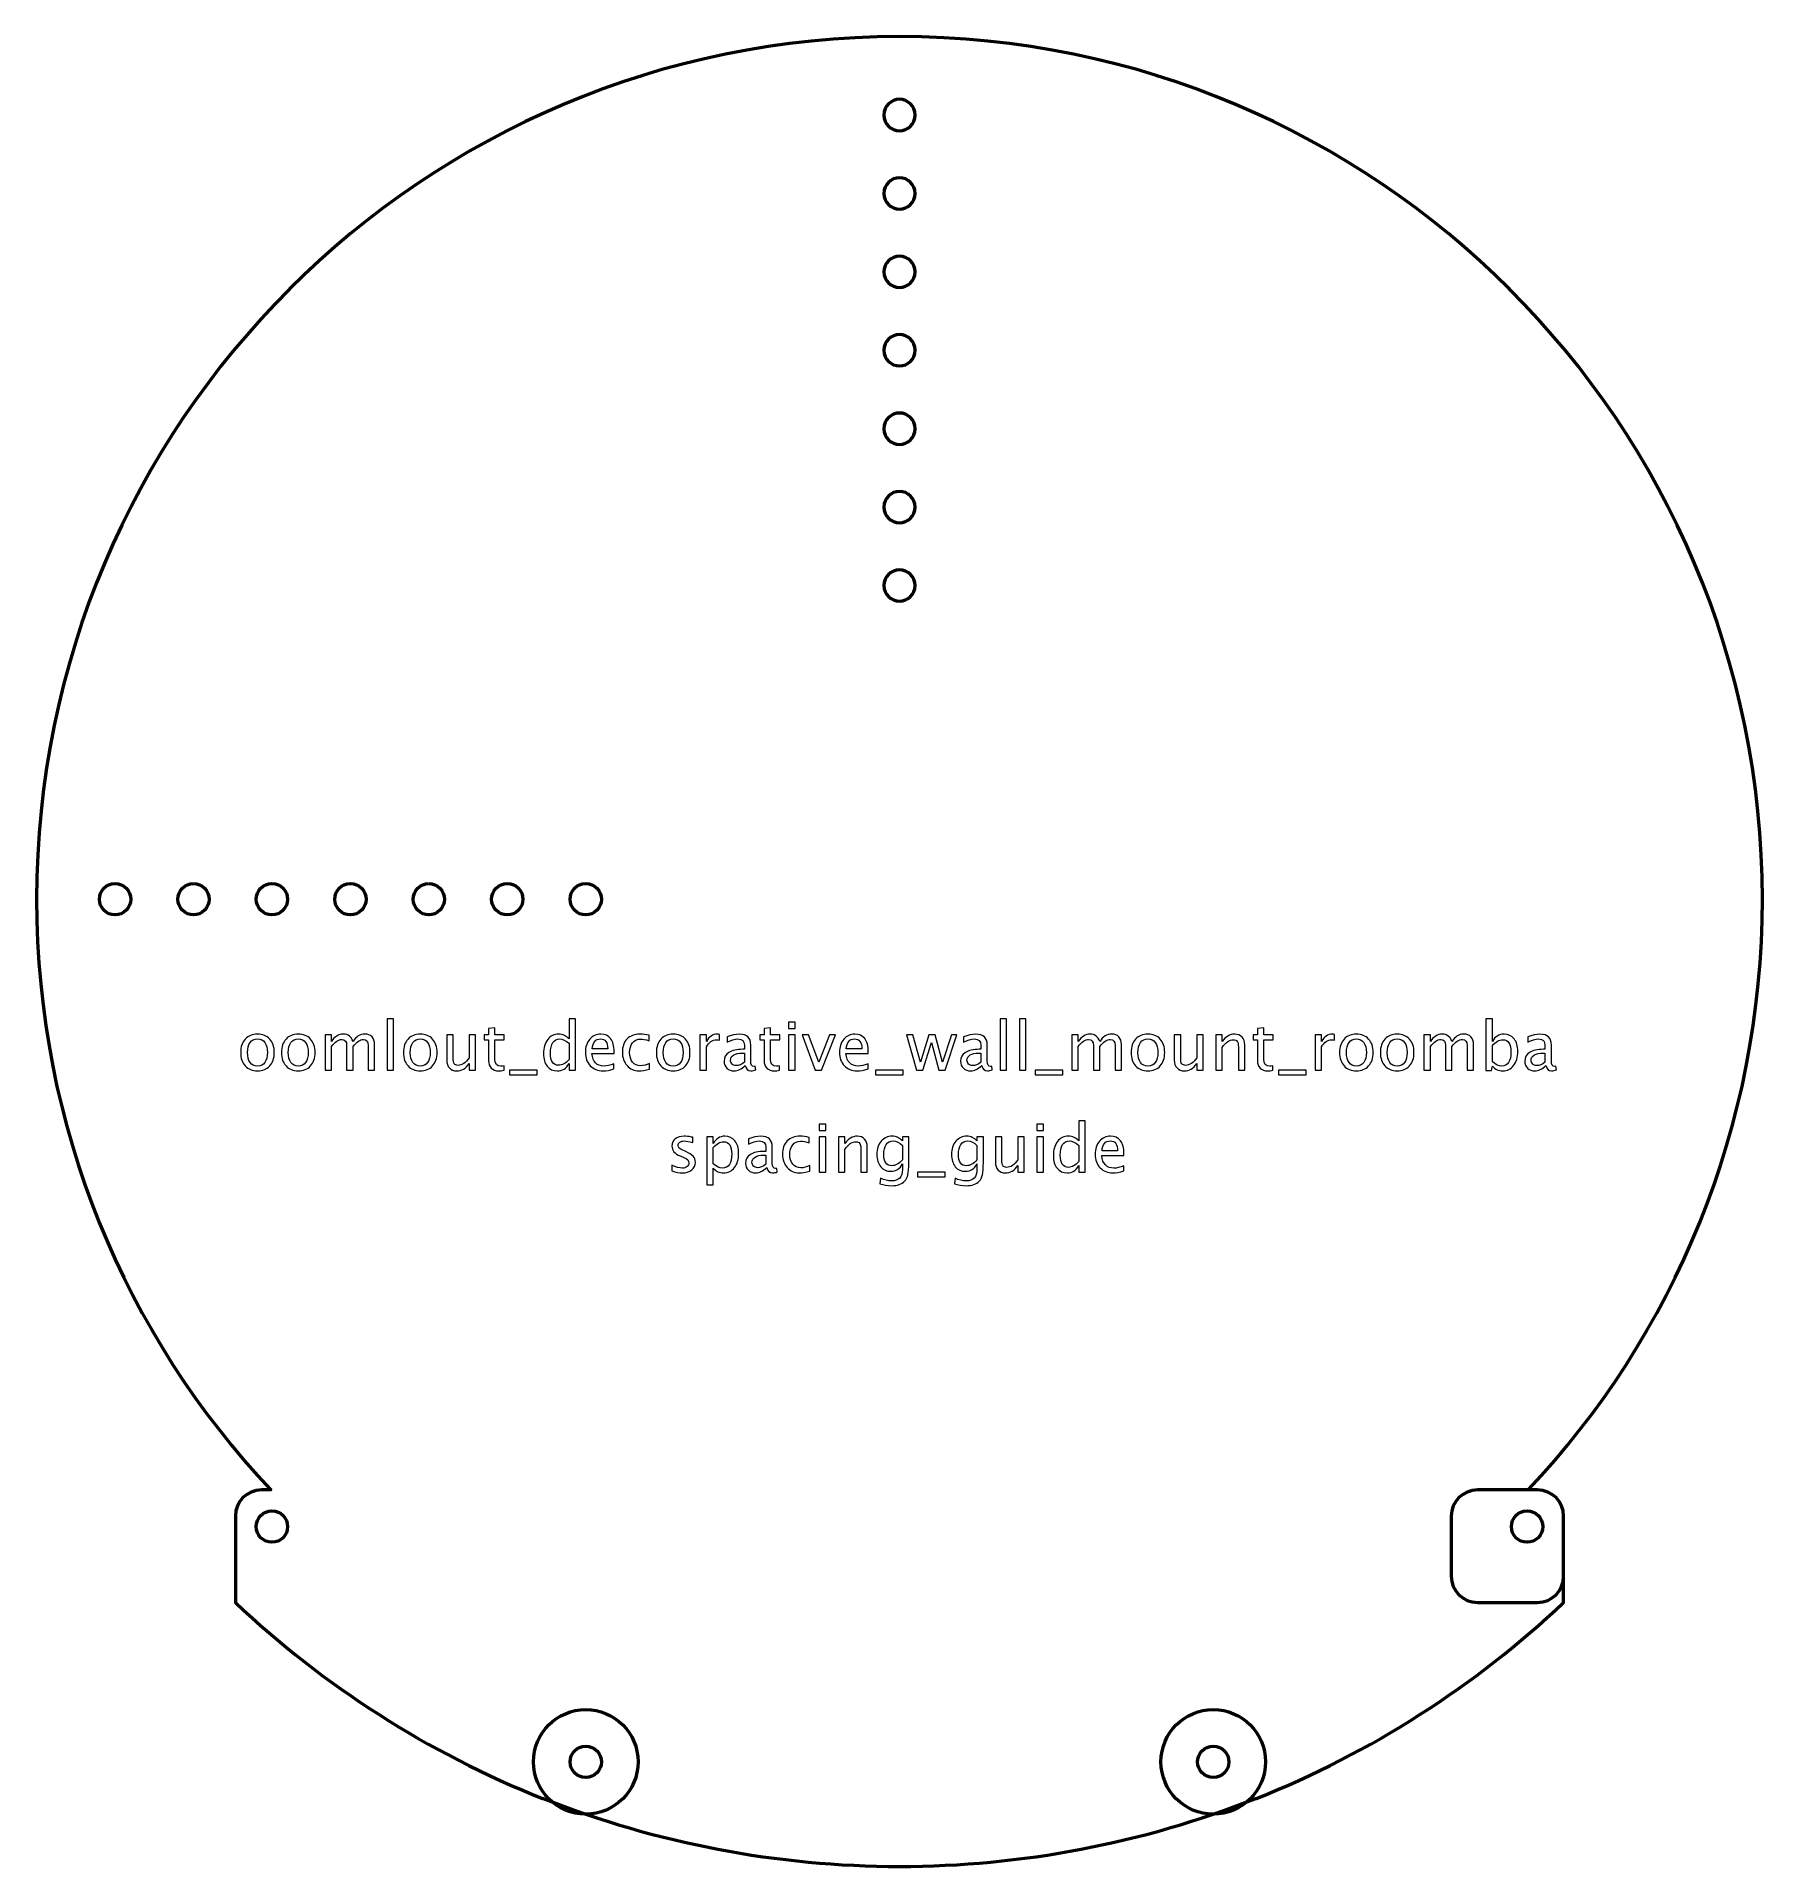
# Model space of a CAD drawing. Header units: centimetres. Extents: x -16.5 to 16.5, y -17.5 to 17.5.
import ezdxf

# ---------------------------------------------------------------- set-up
doc = ezdxf.new("R2010")
doc.units = ezdxf.units.CM
doc.header["$MEASUREMENT"] = 0
doc.layers.add('Layer 1', color=7, linetype='Continuous')

msp = doc.modelspace()

# ---------------------------------------------------------------- linework, layer by layer
at = {"layer": 'Layer 1', "lineweight": 53}
for centre, major_axis in [((-15, 1), (0, 0.3)), ((-13.5, 1), (0, 0.3)), ((-12, 1), (0, 0.3)), ((-10.5, 1), (0, 0.3)), ((-9, 1), (0, 0.3)), ((-7.5, 1), (0, 0.3)), ((-6, 1), (0, 0.3)), ((-12, -11), (0, 0.3)), ((12, -11), (0, 0.3)), ((-5.99999, -15.50001), (0, 0.30001)), ((6.00001, -15.50001), (0, 0.30001))]:
    msp.add_ellipse(centre, major_axis=major_axis, ratio=1, dxfattribs=at)
at = {"layer": 'Layer 1', "color": 202, "lineweight": 53}
msp.add_ellipse((12, -11), major_axis=(0, 0.3), ratio=1, dxfattribs=at)
at = {"layer": 'Layer 1', "color": 1, "lineweight": 53}
for centre, major_axis in [((-5.99997, -15.50003), (0, 1.00003)), ((6.00003, -15.50003), (0, 1.00003)), ((-5.99999, -15.50001), (0, 0.30001)), ((6.00001, -15.50001), (0, 0.30001))]:
    msp.add_ellipse(centre, major_axis=major_axis, ratio=1, dxfattribs=at)
at = {"layer": 'Layer 1', "lineweight": 53}
for points, knots in [([(0, 17.5), (9.11268, 17.5), (16.5, 10.11268), (16.5, 1), (16.5, 1), (16.5, -3.37268), (14.79835, -7.34742), (12.02203, -10.3), (12.02203, -10.3), (12.02203, -10.3), (12.2, -10.3), (12.2, -10.3), (12.2, -10.3), (12.47614, -10.3), (12.7, -10.52386), (12.7, -10.8), (12.7, -10.8), (12.7, -10.8), (12.7, -12.45104), (12.7, -12.45104), (12.7, -12.45104), (11.01061, -14.04667), (9.02094, -15.32755), (6.82455, -16.2), (6.82455, -16.2), (6.82455, -16.2), (6.81233, -16.2), (6.81233, -16.2), (6.81233, -16.2), (4.65126, -17.0559), (2.34049, -17.5), (0, -17.5), (0, -17.5), (-2.34049, -17.5), (-4.65126, -17.0559), (-6.81229, -16.2), (-6.81229, -16.2), (-6.81229, -16.2), (-6.82455, -16.2), (-6.82455, -16.2), (-6.82455, -16.2), (-9.02094, -15.32755), (-11.01061, -14.04667), (-12.7, -12.45104), (-12.7, -12.45104), (-12.7, -12.45104), (-12.7, -10.8), (-12.7, -10.8), (-12.7, -10.8), (-12.7, -10.52386), (-12.47614, -10.3), (-12.2, -10.3), (-12.2, -10.3), (-12.2, -10.3), (-12.02203, -10.3), (-12.02203, -10.3), (-12.02203, -10.3), (-14.79835, -7.34742), (-16.5, -3.37268), (-16.5, 1), (-16.5, 1), (-16.5, 10.11268), (-9.11268, 17.5), (0, 17.5)], [0, 0, 0, 0, 0.05882353, 0.05882353, 0.05882353, 0.05882353, 0.11764706, 0.11764706, 0.11764706, 0.11764706, 0.17647059, 0.17647059, 0.17647059, 0.17647059, 0.23529412, 0.23529412, 0.23529412, 0.23529412, 0.29411765, 0.29411765, 0.29411765, 0.29411765, 0.35294118, 0.35294118, 0.35294118, 0.35294118, 0.41176471, 0.41176471, 0.41176471, 0.41176471, 0.47058824, 0.47058824, 0.47058824, 0.47058824, 0.52941176, 0.52941176, 0.52941176, 0.52941176, 0.58823529, 0.58823529, 0.58823529, 0.58823529, 0.64705882, 0.64705882, 0.64705882, 0.64705882, 0.70588235, 0.70588235, 0.70588235, 0.70588235, 0.76470588, 0.76470588, 0.76470588, 0.76470588, 0.82352941, 0.82352941, 0.82352941, 0.82352941, 0.88235294, 0.88235294, 0.88235294, 0.88235294, 1, 1, 1, 1]), ([(-0.3, 16), (-0.3, 16.16569), (-0.16569, 16.3), (0, 16.3), (0, 16.3), (0.16569, 16.3), (0.3, 16.16569), (0.3, 16), (0.3, 16), (0.3, 15.83431), (0.16569, 15.7), (0, 15.7), (0, 15.7), (-0.16569, 15.7), (-0.3, 15.83431), (-0.3, 16)], [0, 0, 0, 0, 0.2, 0.2, 0.2, 0.2, 0.4, 0.4, 0.4, 0.4, 0.6, 0.6, 0.6, 0.6, 1, 1, 1, 1]), ([(-0.3, 14.5), (-0.3, 14.66569), (-0.16569, 14.8), (0, 14.8), (0, 14.8), (0.16569, 14.8), (0.3, 14.66569), (0.3, 14.5), (0.3, 14.5), (0.3, 14.33431), (0.16569, 14.2), (0, 14.2), (0, 14.2), (-0.16569, 14.2), (-0.3, 14.33431), (-0.3, 14.5)], [0, 0, 0, 0, 0.2, 0.2, 0.2, 0.2, 0.4, 0.4, 0.4, 0.4, 0.6, 0.6, 0.6, 0.6, 1, 1, 1, 1]), ([(-0.3, 13), (-0.3, 13.16569), (-0.16569, 13.3), (0, 13.3), (0, 13.3), (0.16569, 13.3), (0.3, 13.16569), (0.3, 13), (0.3, 13), (0.3, 12.83431), (0.16569, 12.7), (0, 12.7), (0, 12.7), (-0.16569, 12.7), (-0.3, 12.83431), (-0.3, 13)], [0, 0, 0, 0, 0.2, 0.2, 0.2, 0.2, 0.4, 0.4, 0.4, 0.4, 0.6, 0.6, 0.6, 0.6, 1, 1, 1, 1]), ([(-0.3, 11.5), (-0.3, 11.66569), (-0.16569, 11.8), (0, 11.8), (0, 11.8), (0.16569, 11.8), (0.3, 11.66569), (0.3, 11.5), (0.3, 11.5), (0.3, 11.33431), (0.16569, 11.2), (0, 11.2), (0, 11.2), (-0.16569, 11.2), (-0.3, 11.33431), (-0.3, 11.5)], [0, 0, 0, 0, 0.2, 0.2, 0.2, 0.2, 0.4, 0.4, 0.4, 0.4, 0.6, 0.6, 0.6, 0.6, 1, 1, 1, 1]), ([(-0.3, 10), (-0.3, 10.16569), (-0.16569, 10.3), (0, 10.3), (0, 10.3), (0.16569, 10.3), (0.3, 10.16569), (0.3, 10), (0.3, 10), (0.3, 9.83431), (0.16569, 9.7), (0, 9.7), (0, 9.7), (-0.16569, 9.7), (-0.3, 9.83431), (-0.3, 10)], [0, 0, 0, 0, 0.2, 0.2, 0.2, 0.2, 0.4, 0.4, 0.4, 0.4, 0.6, 0.6, 0.6, 0.6, 1, 1, 1, 1]), ([(-0.3, 8.5), (-0.3, 8.66569), (-0.16569, 8.8), (0, 8.8), (0, 8.8), (0.16569, 8.8), (0.3, 8.66569), (0.3, 8.5), (0.3, 8.5), (0.3, 8.33431), (0.16569, 8.2), (0, 8.2), (0, 8.2), (-0.16569, 8.2), (-0.3, 8.33431), (-0.3, 8.5)], [0, 0, 0, 0, 0.2, 0.2, 0.2, 0.2, 0.4, 0.4, 0.4, 0.4, 0.6, 0.6, 0.6, 0.6, 1, 1, 1, 1]), ([(-0.3, 7), (-0.3, 7.16569), (-0.16569, 7.3), (0, 7.3), (0, 7.3), (0.16569, 7.3), (0.3, 7.16569), (0.3, 7), (0.3, 7), (0.3, 6.83431), (0.16569, 6.7), (0, 6.7), (0, 6.7), (-0.16569, 6.7), (-0.3, 6.83431), (-0.3, 7)], [0, 0, 0, 0, 0.2, 0.2, 0.2, 0.2, 0.4, 0.4, 0.4, 0.4, 0.6, 0.6, 0.6, 0.6, 1, 1, 1, 1])]:
    msp.add_open_spline(points, degree=3, knots=knots, dxfattribs=at)
at = {"layer": 'Layer 1', "color": 5, "lineweight": 9}
for points, knots in [([(-9.79826, -2.26853), (-9.79826, -2.26853), (-9.79826, -1.28936), (-9.79826, -1.28936), (-9.79826, -1.28936), (-9.79826, -1.28936), (-9.67634, -1.28936), (-9.67634, -1.28936), (-9.67634, -1.28936), (-9.67634, -1.28936), (-9.67634, -2.26853), (-9.67634, -2.26853), (-9.67634, -2.26853), (-9.67634, -2.26853), (-9.79826, -2.26853), (-9.79826, -2.26853)], [0, 0, 0, 0, 0.2, 0.2, 0.2, 0.2, 0.4, 0.4, 0.4, 0.4, 0.6, 0.6, 0.6, 0.6, 1, 1, 1, 1]), ([(-6.31973, -2.26853), (-6.31973, -2.26853), (-6.31973, -2.14216), (-6.31973, -2.14216), (-6.31973, -2.14216), (-6.36947, -2.23657), (-6.4444, -2.28377), (-6.54452, -2.28377), (-6.54452, -2.28377), (-6.6258, -2.28377), (-6.68972, -2.25435), (-6.73629, -2.19529), (-6.73629, -2.19529), (-6.78286, -2.13624), (-6.80614, -2.05559), (-6.80614, -1.95336), (-6.80614, -1.95336), (-6.80614, -1.8416), (-6.77968, -1.75164), (-6.72698, -1.68348), (-6.72698, -1.68348), (-6.67406, -1.61554), (-6.60463, -1.58146), (-6.51848, -1.58146), (-6.51848, -1.58146), (-6.43869, -1.58146), (-6.37222, -1.61194), (-6.31973, -1.67311), (-6.31973, -1.67311), (-6.31973, -1.67311), (-6.31973, -1.28936), (-6.31973, -1.28936), (-6.31973, -1.28936), (-6.31973, -1.28936), (-6.19781, -1.28936), (-6.19781, -1.28936), (-6.19781, -1.28936), (-6.19781, -1.28936), (-6.19781, -2.26853), (-6.19781, -2.26853), (-6.19781, -2.26853), (-6.19781, -2.26853), (-6.31973, -2.26853), (-6.31973, -2.26853)], [0, 0, 0, 0, 0.08333333, 0.08333333, 0.08333333, 0.08333333, 0.16666667, 0.16666667, 0.16666667, 0.16666667, 0.25, 0.25, 0.25, 0.25, 0.33333333, 0.33333333, 0.33333333, 0.33333333, 0.41666667, 0.41666667, 0.41666667, 0.41666667, 0.5, 0.5, 0.5, 0.5, 0.58333333, 0.58333333, 0.58333333, 0.58333333, 0.66666667, 0.66666667, 0.66666667, 0.66666667, 0.75, 0.75, 0.75, 0.75, 0.83333333, 0.83333333, 0.83333333, 0.83333333, 1, 1, 1, 1]), ([(-2.11943, -1.47224), (-2.11943, -1.47224), (-2.11943, -1.35032), (-2.11943, -1.35032), (-2.11943, -1.35032), (-2.11943, -1.35032), (-1.99751, -1.35032), (-1.99751, -1.35032), (-1.99751, -1.35032), (-1.99751, -1.35032), (-1.99751, -1.47224), (-1.99751, -1.47224), (-1.99751, -1.47224), (-1.99751, -1.47224), (-2.11943, -1.47224), (-2.11943, -1.47224)], [0, 0, 0, 0, 0.2, 0.2, 0.2, 0.2, 0.4, 0.4, 0.4, 0.4, 0.6, 0.6, 0.6, 0.6, 1, 1, 1, 1]), ([(1.92722, -2.26853), (1.92722, -2.26853), (1.92722, -1.28936), (1.92722, -1.28936), (1.92722, -1.28936), (1.92722, -1.28936), (2.04914, -1.28936), (2.04914, -1.28936), (2.04914, -1.28936), (2.04914, -1.28936), (2.04914, -2.26853), (2.04914, -2.26853), (2.04914, -2.26853), (2.04914, -2.26853), (1.92722, -2.26853), (1.92722, -2.26853)], [0, 0, 0, 0, 0.2, 0.2, 0.2, 0.2, 0.4, 0.4, 0.4, 0.4, 0.6, 0.6, 0.6, 0.6, 1, 1, 1, 1]), ([(2.29425, -2.26853), (2.29425, -2.26853), (2.29425, -1.28936), (2.29425, -1.28936), (2.29425, -1.28936), (2.29425, -1.28936), (2.41617, -1.28936), (2.41617, -1.28936), (2.41617, -1.28936), (2.41617, -1.28936), (2.41617, -2.26853), (2.41617, -2.26853), (2.41617, -2.26853), (2.41617, -2.26853), (2.29425, -2.26853), (2.29425, -2.26853)], [0, 0, 0, 0, 0.2, 0.2, 0.2, 0.2, 0.4, 0.4, 0.4, 0.4, 0.6, 0.6, 0.6, 0.6, 1, 1, 1, 1]), ([(11.21452, -2.27615), (11.21452, -2.27615), (11.21452, -1.28936), (11.21452, -1.28936), (11.21452, -1.28936), (11.21452, -1.28936), (11.33644, -1.28936), (11.33644, -1.28936), (11.33644, -1.28936), (11.33644, -1.28936), (11.33644, -1.72264), (11.33644, -1.72264), (11.33644, -1.72264), (11.38639, -1.62845), (11.46154, -1.58146), (11.56165, -1.58146), (11.56165, -1.58146), (11.64272, -1.58146), (11.70643, -1.61088), (11.753, -1.66994), (11.753, -1.66994), (11.79957, -1.72899), (11.82285, -1.80964), (11.82285, -1.91187), (11.82285, -1.91187), (11.82285, -2.02321), (11.79639, -2.11317), (11.74369, -2.18132), (11.74369, -2.18132), (11.69098, -2.24969), (11.62156, -2.28377), (11.53562, -2.28377), (11.53562, -2.28377), (11.45582, -2.28377), (11.38936, -2.25329), (11.33644, -2.19212), (11.33644, -2.19212), (11.33644, -2.19212), (11.32162, -2.27615), (11.32162, -2.27615), (11.32162, -2.27615), (11.32162, -2.27615), (11.21452, -2.27615), (11.21452, -2.27615)], [0, 0, 0, 0, 0.08333333, 0.08333333, 0.08333333, 0.08333333, 0.16666667, 0.16666667, 0.16666667, 0.16666667, 0.25, 0.25, 0.25, 0.25, 0.33333333, 0.33333333, 0.33333333, 0.33333333, 0.41666667, 0.41666667, 0.41666667, 0.41666667, 0.5, 0.5, 0.5, 0.5, 0.58333333, 0.58333333, 0.58333333, 0.58333333, 0.66666667, 0.66666667, 0.66666667, 0.66666667, 0.75, 0.75, 0.75, 0.75, 0.83333333, 0.83333333, 0.83333333, 0.83333333, 1, 1, 1, 1]), ([(-12.27645, -2.28377), (-12.3753, -2.28377), (-12.45361, -2.25223), (-12.51119, -2.18915), (-12.51119, -2.18915), (-12.56897, -2.12608), (-12.59776, -2.04035), (-12.59776, -1.93219), (-12.59776, -1.93219), (-12.59776, -1.82424), (-12.56897, -1.73873), (-12.51119, -1.67586), (-12.51119, -1.67586), (-12.45361, -1.613), (-12.3753, -1.58146), (-12.27645, -1.58146), (-12.27645, -1.58146), (-12.1776, -1.58146), (-12.09928, -1.613), (-12.04171, -1.67586), (-12.04171, -1.67586), (-11.98393, -1.73873), (-11.95514, -1.82424), (-11.95514, -1.93219), (-11.95514, -1.93219), (-11.95514, -2.04035), (-11.98393, -2.12608), (-12.04171, -2.18915), (-12.04171, -2.18915), (-12.09928, -2.25223), (-12.1776, -2.28377), (-12.27645, -2.28377)], [0, 0, 0, 0, 0.11111111, 0.11111111, 0.11111111, 0.11111111, 0.22222222, 0.22222222, 0.22222222, 0.22222222, 0.33333333, 0.33333333, 0.33333333, 0.33333333, 0.44444444, 0.44444444, 0.44444444, 0.44444444, 0.55555556, 0.55555556, 0.55555556, 0.55555556, 0.66666667, 0.66666667, 0.66666667, 0.66666667, 0.77777778, 0.77777778, 0.77777778, 0.77777778, 1, 1, 1, 1]), ([(-12.27666, -2.19233), (-12.21634, -2.19233), (-12.16935, -2.16968), (-12.1359, -2.12417), (-12.1359, -2.12417), (-12.10267, -2.07888), (-12.08595, -2.01474), (-12.08595, -1.93219), (-12.08595, -1.93219), (-12.08595, -1.84985), (-12.10267, -1.78593), (-12.1359, -1.74063), (-12.1359, -1.74063), (-12.16935, -1.69555), (-12.21634, -1.6729), (-12.27666, -1.6729), (-12.27666, -1.6729), (-12.3372, -1.6729), (-12.38419, -1.69555), (-12.41721, -1.74063), (-12.41721, -1.74063), (-12.45044, -1.78593), (-12.46695, -1.84985), (-12.46695, -1.93219), (-12.46695, -1.93219), (-12.46695, -2.01474), (-12.45044, -2.07888), (-12.41721, -2.12417), (-12.41721, -2.12417), (-12.38419, -2.16968), (-12.3372, -2.19233), (-12.27666, -2.19233)], [0, 0, 0, 0, 0.11111111, 0.11111111, 0.11111111, 0.11111111, 0.22222222, 0.22222222, 0.22222222, 0.22222222, 0.33333333, 0.33333333, 0.33333333, 0.33333333, 0.44444444, 0.44444444, 0.44444444, 0.44444444, 0.55555556, 0.55555556, 0.55555556, 0.55555556, 0.66666667, 0.66666667, 0.66666667, 0.66666667, 0.77777778, 0.77777778, 0.77777778, 0.77777778, 1, 1, 1, 1]), ([(-11.49625, -2.28377), (-11.5951, -2.28377), (-11.67341, -2.25223), (-11.73099, -2.18915), (-11.73099, -2.18915), (-11.78877, -2.12608), (-11.81756, -2.04035), (-11.81756, -1.93219), (-11.81756, -1.93219), (-11.81756, -1.82424), (-11.78877, -1.73873), (-11.73099, -1.67586), (-11.73099, -1.67586), (-11.67341, -1.613), (-11.5951, -1.58146), (-11.49625, -1.58146), (-11.49625, -1.58146), (-11.3974, -1.58146), (-11.31908, -1.613), (-11.26151, -1.67586), (-11.26151, -1.67586), (-11.20373, -1.73873), (-11.17494, -1.82424), (-11.17494, -1.93219), (-11.17494, -1.93219), (-11.17494, -2.04035), (-11.20373, -2.12608), (-11.26151, -2.18915), (-11.26151, -2.18915), (-11.31908, -2.25223), (-11.3974, -2.28377), (-11.49625, -2.28377)], [0, 0, 0, 0, 0.11111111, 0.11111111, 0.11111111, 0.11111111, 0.22222222, 0.22222222, 0.22222222, 0.22222222, 0.33333333, 0.33333333, 0.33333333, 0.33333333, 0.44444444, 0.44444444, 0.44444444, 0.44444444, 0.55555556, 0.55555556, 0.55555556, 0.55555556, 0.66666667, 0.66666667, 0.66666667, 0.66666667, 0.77777778, 0.77777778, 0.77777778, 0.77777778, 1, 1, 1, 1]), ([(-11.49646, -2.19233), (-11.43614, -2.19233), (-11.38915, -2.16968), (-11.3557, -2.12417), (-11.3557, -2.12417), (-11.32247, -2.07888), (-11.30575, -2.01474), (-11.30575, -1.93219), (-11.30575, -1.93219), (-11.30575, -1.84985), (-11.32247, -1.78593), (-11.3557, -1.74063), (-11.3557, -1.74063), (-11.38915, -1.69555), (-11.43614, -1.6729), (-11.49646, -1.6729), (-11.49646, -1.6729), (-11.557, -1.6729), (-11.60399, -1.69555), (-11.63701, -1.74063), (-11.63701, -1.74063), (-11.67024, -1.78593), (-11.68675, -1.84985), (-11.68675, -1.93219), (-11.68675, -1.93219), (-11.68675, -2.01474), (-11.67024, -2.07888), (-11.63701, -2.12417), (-11.63701, -2.12417), (-11.60399, -2.16968), (-11.557, -2.19233), (-11.49646, -2.19233)], [0, 0, 0, 0, 0.11111111, 0.11111111, 0.11111111, 0.11111111, 0.22222222, 0.22222222, 0.22222222, 0.22222222, 0.33333333, 0.33333333, 0.33333333, 0.33333333, 0.44444444, 0.44444444, 0.44444444, 0.44444444, 0.55555556, 0.55555556, 0.55555556, 0.55555556, 0.66666667, 0.66666667, 0.66666667, 0.66666667, 0.77777778, 0.77777778, 0.77777778, 0.77777778, 1, 1, 1, 1]), ([(-10.98402, -2.26853), (-10.98402, -2.26853), (-10.98402, -1.59543), (-10.98402, -1.59543), (-10.98402, -1.59543), (-10.98402, -1.59543), (-10.8621, -1.59543), (-10.8621, -1.59543), (-10.8621, -1.59543), (-10.8621, -1.59543), (-10.8621, -1.72264), (-10.8621, -1.72264), (-10.8621, -1.72264), (-10.80262, -1.62845), (-10.72642, -1.58146), (-10.63308, -1.58146), (-10.63308, -1.58146), (-10.54312, -1.58146), (-10.48195, -1.62845), (-10.44935, -1.72264), (-10.44935, -1.72264), (-10.39156, -1.6276), (-10.31621, -1.58019), (-10.22371, -1.58019), (-10.22371, -1.58019), (-10.16466, -1.58019), (-10.11873, -1.59755), (-10.08592, -1.63247), (-10.08592, -1.63247), (-10.05311, -1.6674), (-10.0366, -1.71629), (-10.0366, -1.77916), (-10.0366, -1.77916), (-10.0366, -1.77916), (-10.0366, -2.26853), (-10.0366, -2.26853), (-10.0366, -2.26853), (-10.0366, -2.26853), (-10.15852, -2.26853), (-10.15852, -2.26853), (-10.15852, -2.26853), (-10.15852, -2.26853), (-10.15852, -1.79926), (-10.15852, -1.79926), (-10.15852, -1.79926), (-10.15852, -1.72264), (-10.189, -1.68433), (-10.24996, -1.68433), (-10.24996, -1.68433), (-10.31325, -1.68433), (-10.37971, -1.72899), (-10.44935, -1.81853), (-10.44935, -1.81853), (-10.44935, -1.81853), (-10.44935, -2.26853), (-10.44935, -2.26853), (-10.44935, -2.26853), (-10.44935, -2.26853), (-10.57127, -2.26853), (-10.57127, -2.26853), (-10.57127, -2.26853), (-10.57127, -2.26853), (-10.57127, -1.79884), (-10.57127, -1.79884), (-10.57127, -1.79884), (-10.57127, -1.72158), (-10.60217, -1.68306), (-10.66419, -1.68306), (-10.66419, -1.68306), (-10.72579, -1.68306), (-10.79183, -1.72793), (-10.8621, -1.81789), (-10.8621, -1.81789), (-10.8621, -1.81789), (-10.8621, -2.26853), (-10.8621, -2.26853), (-10.8621, -2.26853), (-10.8621, -2.26853), (-10.98402, -2.26853), (-10.98402, -2.26853)], [0, 0, 0, 0, 0.04761905, 0.04761905, 0.04761905, 0.04761905, 0.0952381, 0.0952381, 0.0952381, 0.0952381, 0.14285714, 0.14285714, 0.14285714, 0.14285714, 0.19047619, 0.19047619, 0.19047619, 0.19047619, 0.23809524, 0.23809524, 0.23809524, 0.23809524, 0.28571429, 0.28571429, 0.28571429, 0.28571429, 0.33333333, 0.33333333, 0.33333333, 0.33333333, 0.38095238, 0.38095238, 0.38095238, 0.38095238, 0.42857143, 0.42857143, 0.42857143, 0.42857143, 0.47619048, 0.47619048, 0.47619048, 0.47619048, 0.52380952, 0.52380952, 0.52380952, 0.52380952, 0.57142857, 0.57142857, 0.57142857, 0.57142857, 0.61904762, 0.61904762, 0.61904762, 0.61904762, 0.66666667, 0.66666667, 0.66666667, 0.66666667, 0.71428571, 0.71428571, 0.71428571, 0.71428571, 0.76190476, 0.76190476, 0.76190476, 0.76190476, 0.80952381, 0.80952381, 0.80952381, 0.80952381, 0.85714286, 0.85714286, 0.85714286, 0.85714286, 0.9047619, 0.9047619, 0.9047619, 0.9047619, 1, 1, 1, 1]), ([(-9.16326, -2.28377), (-9.26211, -2.28377), (-9.34042, -2.25223), (-9.398, -2.18915), (-9.398, -2.18915), (-9.45578, -2.12608), (-9.48457, -2.04035), (-9.48457, -1.93219), (-9.48457, -1.93219), (-9.48457, -1.82424), (-9.45578, -1.73873), (-9.398, -1.67586), (-9.398, -1.67586), (-9.34042, -1.613), (-9.26211, -1.58146), (-9.16326, -1.58146), (-9.16326, -1.58146), (-9.06441, -1.58146), (-8.98609, -1.613), (-8.92852, -1.67586), (-8.92852, -1.67586), (-8.87074, -1.73873), (-8.84195, -1.82424), (-8.84195, -1.93219), (-8.84195, -1.93219), (-8.84195, -2.04035), (-8.87074, -2.12608), (-8.92852, -2.18915), (-8.92852, -2.18915), (-8.98609, -2.25223), (-9.06441, -2.28377), (-9.16326, -2.28377)], [0, 0, 0, 0, 0.11111111, 0.11111111, 0.11111111, 0.11111111, 0.22222222, 0.22222222, 0.22222222, 0.22222222, 0.33333333, 0.33333333, 0.33333333, 0.33333333, 0.44444444, 0.44444444, 0.44444444, 0.44444444, 0.55555556, 0.55555556, 0.55555556, 0.55555556, 0.66666667, 0.66666667, 0.66666667, 0.66666667, 0.77777778, 0.77777778, 0.77777778, 0.77777778, 1, 1, 1, 1]), ([(-9.16347, -2.19233), (-9.10315, -2.19233), (-9.05616, -2.16968), (-9.02271, -2.12417), (-9.02271, -2.12417), (-8.98948, -2.07888), (-8.97276, -2.01474), (-8.97276, -1.93219), (-8.97276, -1.93219), (-8.97276, -1.84985), (-8.98948, -1.78593), (-9.02271, -1.74063), (-9.02271, -1.74063), (-9.05616, -1.69555), (-9.10315, -1.6729), (-9.16347, -1.6729), (-9.16347, -1.6729), (-9.22401, -1.6729), (-9.271, -1.69555), (-9.30402, -1.74063), (-9.30402, -1.74063), (-9.33725, -1.78593), (-9.35376, -1.84985), (-9.35376, -1.93219), (-9.35376, -1.93219), (-9.35376, -2.01474), (-9.33725, -2.07888), (-9.30402, -2.12417), (-9.30402, -2.12417), (-9.271, -2.16968), (-9.22401, -2.19233), (-9.16347, -2.19233)], [0, 0, 0, 0, 0.11111111, 0.11111111, 0.11111111, 0.11111111, 0.22222222, 0.22222222, 0.22222222, 0.22222222, 0.33333333, 0.33333333, 0.33333333, 0.33333333, 0.44444444, 0.44444444, 0.44444444, 0.44444444, 0.55555556, 0.55555556, 0.55555556, 0.55555556, 0.66666667, 0.66666667, 0.66666667, 0.66666667, 0.77777778, 0.77777778, 0.77777778, 0.77777778, 1, 1, 1, 1]), ([(-8.22939, -2.26853), (-8.22939, -2.26853), (-8.22939, -2.14195), (-8.22939, -2.14195), (-8.22939, -2.14195), (-8.29437, -2.23657), (-8.37332, -2.28377), (-8.46603, -2.28377), (-8.46603, -2.28377), (-8.52488, -2.28377), (-8.57165, -2.26535), (-8.60637, -2.22831), (-8.60637, -2.22831), (-8.64129, -2.19127), (-8.65865, -2.14153), (-8.65865, -2.07866), (-8.65865, -2.07866), (-8.65865, -2.07866), (-8.65865, -1.59543), (-8.65865, -1.59543), (-8.65865, -1.59543), (-8.65865, -1.59543), (-8.53673, -1.59543), (-8.53673, -1.59543), (-8.53673, -1.59543), (-8.53673, -1.59543), (-8.53673, -2.03887), (-8.53673, -2.03887), (-8.53673, -2.03887), (-8.53673, -2.08946), (-8.52932, -2.12523), (-8.51472, -2.1464), (-8.51472, -2.1464), (-8.4999, -2.16778), (-8.47535, -2.17836), (-8.44084, -2.17836), (-8.44084, -2.17836), (-8.36634, -2.17836), (-8.29564, -2.12946), (-8.22939, -2.03146), (-8.22939, -2.03146), (-8.22939, -2.03146), (-8.22939, -1.59543), (-8.22939, -1.59543), (-8.22939, -1.59543), (-8.22939, -1.59543), (-8.10747, -1.59543), (-8.10747, -1.59543), (-8.10747, -1.59543), (-8.10747, -1.59543), (-8.10747, -2.26853), (-8.10747, -2.26853), (-8.10747, -2.26853), (-8.10747, -2.26853), (-8.22939, -2.26853), (-8.22939, -2.26853)], [0, 0, 0, 0, 0.06666667, 0.06666667, 0.06666667, 0.06666667, 0.13333333, 0.13333333, 0.13333333, 0.13333333, 0.2, 0.2, 0.2, 0.2, 0.26666667, 0.26666667, 0.26666667, 0.26666667, 0.33333333, 0.33333333, 0.33333333, 0.33333333, 0.4, 0.4, 0.4, 0.4, 0.46666667, 0.46666667, 0.46666667, 0.46666667, 0.53333333, 0.53333333, 0.53333333, 0.53333333, 0.6, 0.6, 0.6, 0.6, 0.66666667, 0.66666667, 0.66666667, 0.66666667, 0.73333333, 0.73333333, 0.73333333, 0.73333333, 0.8, 0.8, 0.8, 0.8, 0.86666667, 0.86666667, 0.86666667, 0.86666667, 1, 1, 1, 1]), ([(-7.56179, -2.26832), (-7.59947, -2.27869), (-7.63227, -2.28377), (-7.66, -2.28377), (-7.66, -2.28377), (-7.72223, -2.28377), (-7.7707, -2.26599), (-7.80542, -2.23043), (-7.80542, -2.23043), (-7.84034, -2.19487), (-7.8577, -2.14555), (-7.8577, -2.08226), (-7.8577, -2.08226), (-7.8577, -2.08226), (-7.8577, -1.68687), (-7.8577, -1.68687), (-7.8577, -1.68687), (-7.8577, -1.68687), (-7.94194, -1.68687), (-7.94194, -1.68687), (-7.94194, -1.68687), (-7.94194, -1.68687), (-7.94194, -1.59543), (-7.94194, -1.59543), (-7.94194, -1.59543), (-7.94194, -1.59543), (-7.8577, -1.59543), (-7.8577, -1.59543), (-7.8577, -1.59543), (-7.8577, -1.59543), (-7.8577, -1.47372), (-7.8577, -1.47372), (-7.8577, -1.47372), (-7.8577, -1.47372), (-7.73578, -1.46208), (-7.73578, -1.46208), (-7.73578, -1.46208), (-7.73578, -1.46208), (-7.73578, -1.59543), (-7.73578, -1.59543), (-7.73578, -1.59543), (-7.73578, -1.59543), (-7.55925, -1.59543), (-7.55925, -1.59543), (-7.55925, -1.59543), (-7.55925, -1.59543), (-7.55925, -1.68687), (-7.55925, -1.68687), (-7.55925, -1.68687), (-7.55925, -1.68687), (-7.73578, -1.68687), (-7.73578, -1.68687), (-7.73578, -1.68687), (-7.73578, -1.68687), (-7.73578, -2.06025), (-7.73578, -2.06025), (-7.73578, -2.06025), (-7.73578, -2.1483), (-7.69747, -2.19233), (-7.62106, -2.19233), (-7.62106, -2.19233), (-7.60476, -2.19233), (-7.58507, -2.18958), (-7.56179, -2.18429), (-7.56179, -2.18429), (-7.56179, -2.18429), (-7.56179, -2.26832), (-7.56179, -2.26832)], [0, 0, 0, 0, 0.05555556, 0.05555556, 0.05555556, 0.05555556, 0.11111111, 0.11111111, 0.11111111, 0.11111111, 0.16666667, 0.16666667, 0.16666667, 0.16666667, 0.22222222, 0.22222222, 0.22222222, 0.22222222, 0.27777778, 0.27777778, 0.27777778, 0.27777778, 0.33333333, 0.33333333, 0.33333333, 0.33333333, 0.38888889, 0.38888889, 0.38888889, 0.38888889, 0.44444444, 0.44444444, 0.44444444, 0.44444444, 0.5, 0.5, 0.5, 0.5, 0.55555556, 0.55555556, 0.55555556, 0.55555556, 0.61111111, 0.61111111, 0.61111111, 0.61111111, 0.66666667, 0.66666667, 0.66666667, 0.66666667, 0.72222222, 0.72222222, 0.72222222, 0.72222222, 0.77777778, 0.77777778, 0.77777778, 0.77777778, 0.83333333, 0.83333333, 0.83333333, 0.83333333, 0.88888889, 0.88888889, 0.88888889, 0.88888889, 1, 1, 1, 1]), ([(-6.31973, -1.75651), (-6.38302, -1.70084), (-6.44292, -1.6729), (-6.49965, -1.6729), (-6.49965, -1.6729), (-6.55553, -1.6729), (-6.59871, -1.69618), (-6.6294, -1.74296), (-6.6294, -1.74296), (-6.66009, -1.78953), (-6.67533, -1.85557), (-6.67533, -1.94108), (-6.67533, -1.94108), (-6.67533, -2.09835), (-6.62326, -2.17709), (-6.51891, -2.17709), (-6.51891, -2.17709), (-6.45117, -2.17709), (-6.38471, -2.14005), (-6.31973, -2.06618), (-6.31973, -2.06618), (-6.31973, -2.06618), (-6.31973, -1.75651), (-6.31973, -1.75651)], [0, 0, 0, 0, 0.14285714, 0.14285714, 0.14285714, 0.14285714, 0.28571429, 0.28571429, 0.28571429, 0.28571429, 0.42857143, 0.42857143, 0.42857143, 0.42857143, 0.57142857, 0.57142857, 0.57142857, 0.57142857, 0.71428571, 0.71428571, 0.71428571, 0.71428571, 1, 1, 1, 1]), ([(-5.45952, -2.24694), (-5.54143, -2.27149), (-5.6115, -2.28377), (-5.66992, -2.28377), (-5.66992, -2.28377), (-5.76961, -2.28377), (-5.85068, -2.25075), (-5.91312, -2.18492), (-5.91312, -2.18492), (-5.97556, -2.11909), (-6.00689, -2.03379), (-6.00689, -1.9288), (-6.00689, -1.9288), (-6.00689, -1.82699), (-5.97937, -1.74338), (-5.92413, -1.67798), (-5.92413, -1.67798), (-5.86888, -1.61279), (-5.79819, -1.58019), (-5.71204, -1.58019), (-5.71204, -1.58019), (-5.63055, -1.58019), (-5.56747, -1.60919), (-5.52302, -1.66718), (-5.52302, -1.66718), (-5.47857, -1.72518), (-5.45634, -1.80731), (-5.45634, -1.91378), (-5.45634, -1.91378), (-5.45634, -1.91378), (-5.45698, -1.95103), (-5.45698, -1.95103), (-5.45698, -1.95103), (-5.45698, -1.95103), (-5.88243, -1.95103), (-5.88243, -1.95103), (-5.88243, -1.95103), (-5.86465, -2.1119), (-5.78612, -2.19233), (-5.64706, -2.19233), (-5.64706, -2.19233), (-5.59604, -2.19233), (-5.5336, -2.17794), (-5.45952, -2.14915), (-5.45952, -2.14915), (-5.45952, -2.14915), (-5.45952, -2.24694), (-5.45952, -2.24694)], [0, 0, 0, 0, 0.07692308, 0.07692308, 0.07692308, 0.07692308, 0.15384615, 0.15384615, 0.15384615, 0.15384615, 0.23076923, 0.23076923, 0.23076923, 0.23076923, 0.30769231, 0.30769231, 0.30769231, 0.30769231, 0.38461538, 0.38461538, 0.38461538, 0.38461538, 0.46153846, 0.46153846, 0.46153846, 0.46153846, 0.53846154, 0.53846154, 0.53846154, 0.53846154, 0.61538462, 0.61538462, 0.61538462, 0.61538462, 0.69230769, 0.69230769, 0.69230769, 0.69230769, 0.76923077, 0.76923077, 0.76923077, 0.76923077, 0.84615385, 0.84615385, 0.84615385, 0.84615385, 1, 1, 1, 1]), ([(-5.87608, -1.85959), (-5.87608, -1.85959), (-5.5789, -1.85959), (-5.5789, -1.85959), (-5.5789, -1.85959), (-5.5789, -1.73428), (-5.62568, -1.67163), (-5.71902, -1.67163), (-5.71902, -1.67163), (-5.813, -1.67163), (-5.86528, -1.73428), (-5.87608, -1.85959)], [0, 0, 0, 0, 0.25, 0.25, 0.25, 0.25, 0.5, 0.5, 0.5, 0.5, 1, 1, 1, 1]), ([(-4.77859, -2.24821), (-4.85754, -2.27192), (-4.9257, -2.28377), (-4.98306, -2.28377), (-4.98306, -2.28377), (-5.07408, -2.28377), (-5.14943, -2.25011), (-5.20933, -2.18302), (-5.20933, -2.18302), (-5.26923, -2.11571), (-5.29929, -2.03083), (-5.29929, -1.92859), (-5.29929, -1.92859), (-5.29929, -1.81937), (-5.26966, -1.73407), (-5.21039, -1.67311), (-5.21039, -1.67311), (-5.15112, -1.61194), (-5.06836, -1.58146), (-4.9621, -1.58146), (-4.9621, -1.58146), (-4.90982, -1.58146), (-4.85098, -1.58866), (-4.78621, -1.60305), (-4.78621, -1.60305), (-4.78621, -1.60305), (-4.78621, -1.70592), (-4.78621, -1.70592), (-4.78621, -1.70592), (-4.855, -1.6856), (-4.91109, -1.67544), (-4.95427, -1.67544), (-4.95427, -1.67544), (-5.01693, -1.67544), (-5.06709, -1.69893), (-5.10456, -1.74571), (-5.10456, -1.74571), (-5.14202, -1.79249), (-5.16086, -1.85493), (-5.16086, -1.93283), (-5.16086, -1.93283), (-5.16086, -2.00839), (-5.14139, -2.06935), (-5.10265, -2.11613), (-5.10265, -2.11613), (-5.06392, -2.1627), (-5.01333, -2.18598), (-4.95046, -2.18598), (-4.95046, -2.18598), (-4.89479, -2.18598), (-4.83764, -2.17159), (-4.77859, -2.1428), (-4.77859, -2.1428), (-4.77859, -2.1428), (-4.77859, -2.24821), (-4.77859, -2.24821)], [0, 0, 0, 0, 0.06666667, 0.06666667, 0.06666667, 0.06666667, 0.13333333, 0.13333333, 0.13333333, 0.13333333, 0.2, 0.2, 0.2, 0.2, 0.26666667, 0.26666667, 0.26666667, 0.26666667, 0.33333333, 0.33333333, 0.33333333, 0.33333333, 0.4, 0.4, 0.4, 0.4, 0.46666667, 0.46666667, 0.46666667, 0.46666667, 0.53333333, 0.53333333, 0.53333333, 0.53333333, 0.6, 0.6, 0.6, 0.6, 0.66666667, 0.66666667, 0.66666667, 0.66666667, 0.73333333, 0.73333333, 0.73333333, 0.73333333, 0.8, 0.8, 0.8, 0.8, 0.86666667, 0.86666667, 0.86666667, 0.86666667, 1, 1, 1, 1]), ([(-4.32753, -2.28377), (-4.42638, -2.28377), (-4.50469, -2.25223), (-4.56227, -2.18915), (-4.56227, -2.18915), (-4.62005, -2.12608), (-4.64884, -2.04035), (-4.64884, -1.93219), (-4.64884, -1.93219), (-4.64884, -1.82424), (-4.62005, -1.73873), (-4.56227, -1.67586), (-4.56227, -1.67586), (-4.50469, -1.613), (-4.42638, -1.58146), (-4.32753, -1.58146), (-4.32753, -1.58146), (-4.22868, -1.58146), (-4.15036, -1.613), (-4.09279, -1.67586), (-4.09279, -1.67586), (-4.03501, -1.73873), (-4.00622, -1.82424), (-4.00622, -1.93219), (-4.00622, -1.93219), (-4.00622, -2.04035), (-4.03501, -2.12608), (-4.09279, -2.18915), (-4.09279, -2.18915), (-4.15036, -2.25223), (-4.22868, -2.28377), (-4.32753, -2.28377)], [0, 0, 0, 0, 0.11111111, 0.11111111, 0.11111111, 0.11111111, 0.22222222, 0.22222222, 0.22222222, 0.22222222, 0.33333333, 0.33333333, 0.33333333, 0.33333333, 0.44444444, 0.44444444, 0.44444444, 0.44444444, 0.55555556, 0.55555556, 0.55555556, 0.55555556, 0.66666667, 0.66666667, 0.66666667, 0.66666667, 0.77777778, 0.77777778, 0.77777778, 0.77777778, 1, 1, 1, 1]), ([(-4.32774, -2.19233), (-4.26742, -2.19233), (-4.22043, -2.16968), (-4.18698, -2.12417), (-4.18698, -2.12417), (-4.15375, -2.07888), (-4.13703, -2.01474), (-4.13703, -1.93219), (-4.13703, -1.93219), (-4.13703, -1.84985), (-4.15375, -1.78593), (-4.18698, -1.74063), (-4.18698, -1.74063), (-4.22043, -1.69555), (-4.26742, -1.6729), (-4.32774, -1.6729), (-4.32774, -1.6729), (-4.38828, -1.6729), (-4.43527, -1.69555), (-4.46829, -1.74063), (-4.46829, -1.74063), (-4.50152, -1.78593), (-4.51803, -1.84985), (-4.51803, -1.93219), (-4.51803, -1.93219), (-4.51803, -2.01474), (-4.50152, -2.07888), (-4.46829, -2.12417), (-4.46829, -2.12417), (-4.43527, -2.16968), (-4.38828, -2.19233), (-4.32774, -2.19233)], [0, 0, 0, 0, 0.11111111, 0.11111111, 0.11111111, 0.11111111, 0.22222222, 0.22222222, 0.22222222, 0.22222222, 0.33333333, 0.33333333, 0.33333333, 0.33333333, 0.44444444, 0.44444444, 0.44444444, 0.44444444, 0.55555556, 0.55555556, 0.55555556, 0.55555556, 0.66666667, 0.66666667, 0.66666667, 0.66666667, 0.77777778, 0.77777778, 0.77777778, 0.77777778, 1, 1, 1, 1]), ([(-3.8153, -2.26853), (-3.8153, -2.26853), (-3.8153, -1.59543), (-3.8153, -1.59543), (-3.8153, -1.59543), (-3.8153, -1.59543), (-3.69338, -1.59543), (-3.69338, -1.59543), (-3.69338, -1.59543), (-3.69338, -1.59543), (-3.69338, -1.72264), (-3.69338, -1.72264), (-3.69338, -1.72264), (-3.64491, -1.62845), (-3.57463, -1.58146), (-3.48235, -1.58146), (-3.48235, -1.58146), (-3.46986, -1.58146), (-3.45674, -1.58252), (-3.44319, -1.58463), (-3.44319, -1.58463), (-3.44319, -1.58463), (-3.44319, -1.69872), (-3.44319, -1.69872), (-3.44319, -1.69872), (-3.46436, -1.69174), (-3.48298, -1.68814), (-3.49907, -1.68814), (-3.49907, -1.68814), (-3.57654, -1.68814), (-3.64131, -1.73386), (-3.69338, -1.82551), (-3.69338, -1.82551), (-3.69338, -1.82551), (-3.69338, -2.26853), (-3.69338, -2.26853), (-3.69338, -2.26853), (-3.69338, -2.26853), (-3.8153, -2.26853), (-3.8153, -2.26853)], [0, 0, 0, 0, 0.09090909, 0.09090909, 0.09090909, 0.09090909, 0.18181818, 0.18181818, 0.18181818, 0.18181818, 0.27272727, 0.27272727, 0.27272727, 0.27272727, 0.36363636, 0.36363636, 0.36363636, 0.36363636, 0.45454545, 0.45454545, 0.45454545, 0.45454545, 0.54545455, 0.54545455, 0.54545455, 0.54545455, 0.63636364, 0.63636364, 0.63636364, 0.63636364, 0.72727273, 0.72727273, 0.72727273, 0.72727273, 0.81818182, 0.81818182, 0.81818182, 0.81818182, 1, 1, 1, 1]), ([(-2.94874, -2.1828), (-3.02197, -2.25011), (-3.09246, -2.28377), (-3.16019, -2.28377), (-3.16019, -2.28377), (-3.21586, -2.28377), (-3.26222, -2.26641), (-3.29883, -2.23149), (-3.29883, -2.23149), (-3.33566, -2.19656), (-3.35408, -2.15254), (-3.35408, -2.09941), (-3.35408, -2.09941), (-3.35408, -2.02596), (-3.32318, -1.96944), (-3.26137, -1.93007), (-3.26137, -1.93007), (-3.19956, -1.8907), (-3.11087, -1.87102), (-2.9953, -1.87102), (-2.9953, -1.87102), (-2.9953, -1.87102), (-2.96673, -1.87102), (-2.96673, -1.87102), (-2.96673, -1.87102), (-2.96673, -1.87102), (-2.96673, -1.78995), (-2.96673, -1.78995), (-2.96673, -1.78995), (-2.96673, -1.71185), (-3.00737, -1.6729), (-3.08886, -1.6729), (-3.08886, -1.6729), (-3.15194, -1.6729), (-3.22094, -1.6928), (-3.29566, -1.73259), (-3.29566, -1.73259), (-3.29566, -1.73259), (-3.29566, -1.63226), (-3.29566, -1.63226), (-3.29566, -1.63226), (-3.21353, -1.59839), (-3.13606, -1.58146), (-3.06346, -1.58146), (-3.06346, -1.58146), (-2.98874, -1.58146), (-2.9335, -1.59839), (-2.89815, -1.63247), (-2.89815, -1.63247), (-2.86259, -1.66655), (-2.84481, -1.71904), (-2.84481, -1.78995), (-2.84481, -1.78995), (-2.84481, -1.78995), (-2.84481, -2.09412), (-2.84481, -2.09412), (-2.84481, -2.09412), (-2.84481, -2.16375), (-2.82343, -2.19868), (-2.78046, -2.19868), (-2.78046, -2.19868), (-2.77517, -2.19868), (-2.76734, -2.19783), (-2.75697, -2.19614), (-2.75697, -2.19614), (-2.75697, -2.19614), (-2.74829, -2.26387), (-2.74829, -2.26387), (-2.74829, -2.26387), (-2.77602, -2.27721), (-2.8065, -2.28377), (-2.83994, -2.28377), (-2.83994, -2.28377), (-2.89688, -2.28377), (-2.93307, -2.25011), (-2.94874, -2.1828)], [0, 0, 0, 0, 0.05, 0.05, 0.05, 0.05, 0.1, 0.1, 0.1, 0.1, 0.15, 0.15, 0.15, 0.15, 0.2, 0.2, 0.2, 0.2, 0.25, 0.25, 0.25, 0.25, 0.3, 0.3, 0.3, 0.3, 0.35, 0.35, 0.35, 0.35, 0.4, 0.4, 0.4, 0.4, 0.45, 0.45, 0.45, 0.45, 0.5, 0.5, 0.5, 0.5, 0.55, 0.55, 0.55, 0.55, 0.6, 0.6, 0.6, 0.6, 0.65, 0.65, 0.65, 0.65, 0.7, 0.7, 0.7, 0.7, 0.75, 0.75, 0.75, 0.75, 0.8, 0.8, 0.8, 0.8, 0.85, 0.85, 0.85, 0.85, 0.9, 0.9, 0.9, 0.9, 1, 1, 1, 1]), ([(-2.29342, -2.26832), (-2.3311, -2.27869), (-2.3639, -2.28377), (-2.39163, -2.28377), (-2.39163, -2.28377), (-2.45386, -2.28377), (-2.50233, -2.26599), (-2.53705, -2.23043), (-2.53705, -2.23043), (-2.57197, -2.19487), (-2.58933, -2.14555), (-2.58933, -2.08226), (-2.58933, -2.08226), (-2.58933, -2.08226), (-2.58933, -1.68687), (-2.58933, -1.68687), (-2.58933, -1.68687), (-2.58933, -1.68687), (-2.67357, -1.68687), (-2.67357, -1.68687), (-2.67357, -1.68687), (-2.67357, -1.68687), (-2.67357, -1.59543), (-2.67357, -1.59543), (-2.67357, -1.59543), (-2.67357, -1.59543), (-2.58933, -1.59543), (-2.58933, -1.59543), (-2.58933, -1.59543), (-2.58933, -1.59543), (-2.58933, -1.47372), (-2.58933, -1.47372), (-2.58933, -1.47372), (-2.58933, -1.47372), (-2.46741, -1.46208), (-2.46741, -1.46208), (-2.46741, -1.46208), (-2.46741, -1.46208), (-2.46741, -1.59543), (-2.46741, -1.59543), (-2.46741, -1.59543), (-2.46741, -1.59543), (-2.29088, -1.59543), (-2.29088, -1.59543), (-2.29088, -1.59543), (-2.29088, -1.59543), (-2.29088, -1.68687), (-2.29088, -1.68687), (-2.29088, -1.68687), (-2.29088, -1.68687), (-2.46741, -1.68687), (-2.46741, -1.68687), (-2.46741, -1.68687), (-2.46741, -1.68687), (-2.46741, -2.06025), (-2.46741, -2.06025), (-2.46741, -2.06025), (-2.46741, -2.1483), (-2.4291, -2.19233), (-2.35269, -2.19233), (-2.35269, -2.19233), (-2.33639, -2.19233), (-2.3167, -2.18958), (-2.29342, -2.18429), (-2.29342, -2.18429), (-2.29342, -2.18429), (-2.29342, -2.26832), (-2.29342, -2.26832)], [0, 0, 0, 0, 0.05555556, 0.05555556, 0.05555556, 0.05555556, 0.11111111, 0.11111111, 0.11111111, 0.11111111, 0.16666667, 0.16666667, 0.16666667, 0.16666667, 0.22222222, 0.22222222, 0.22222222, 0.22222222, 0.27777778, 0.27777778, 0.27777778, 0.27777778, 0.33333333, 0.33333333, 0.33333333, 0.33333333, 0.38888889, 0.38888889, 0.38888889, 0.38888889, 0.44444444, 0.44444444, 0.44444444, 0.44444444, 0.5, 0.5, 0.5, 0.5, 0.55555556, 0.55555556, 0.55555556, 0.55555556, 0.61111111, 0.61111111, 0.61111111, 0.61111111, 0.66666667, 0.66666667, 0.66666667, 0.66666667, 0.72222222, 0.72222222, 0.72222222, 0.72222222, 0.77777778, 0.77777778, 0.77777778, 0.77777778, 0.83333333, 0.83333333, 0.83333333, 0.83333333, 0.88888889, 0.88888889, 0.88888889, 0.88888889, 1, 1, 1, 1]), ([(-2.11943, -2.26853), (-2.11943, -2.26853), (-2.11943, -1.59543), (-2.11943, -1.59543), (-2.11943, -1.59543), (-2.11943, -1.59543), (-1.99751, -1.59543), (-1.99751, -1.59543), (-1.99751, -1.59543), (-1.99751, -1.59543), (-1.99751, -2.26853), (-1.99751, -2.26853), (-1.99751, -2.26853), (-1.99751, -2.26853), (-2.11943, -2.26853), (-2.11943, -2.26853)], [0, 0, 0, 0, 0.2, 0.2, 0.2, 0.2, 0.4, 0.4, 0.4, 0.4, 0.6, 0.6, 0.6, 0.6, 1, 1, 1, 1]), ([(-1.61228, -2.26853), (-1.61228, -2.26853), (-1.86289, -1.59543), (-1.86289, -1.59543), (-1.86289, -1.59543), (-1.86289, -1.59543), (-1.74097, -1.59543), (-1.74097, -1.59543), (-1.74097, -1.59543), (-1.74097, -1.59543), (-1.5456, -2.11846), (-1.5456, -2.11846), (-1.5456, -2.11846), (-1.5456, -2.11846), (-1.3388, -1.59543), (-1.3388, -1.59543), (-1.3388, -1.59543), (-1.3388, -1.59543), (-1.22408, -1.59543), (-1.22408, -1.59543), (-1.22408, -1.59543), (-1.22408, -1.59543), (-1.49014, -2.26853), (-1.49014, -2.26853), (-1.49014, -2.26853), (-1.49014, -2.26853), (-1.61228, -2.26853), (-1.61228, -2.26853)], [0, 0, 0, 0, 0.125, 0.125, 0.125, 0.125, 0.25, 0.25, 0.25, 0.25, 0.375, 0.375, 0.375, 0.375, 0.5, 0.5, 0.5, 0.5, 0.625, 0.625, 0.625, 0.625, 0.75, 0.75, 0.75, 0.75, 1, 1, 1, 1]), ([(-0.60114, -2.24694), (-0.68305, -2.27149), (-0.75312, -2.28377), (-0.81154, -2.28377), (-0.81154, -2.28377), (-0.91123, -2.28377), (-0.9923, -2.25075), (-1.05474, -2.18492), (-1.05474, -2.18492), (-1.11718, -2.11909), (-1.14851, -2.03379), (-1.14851, -1.9288), (-1.14851, -1.9288), (-1.14851, -1.82699), (-1.12099, -1.74338), (-1.06575, -1.67798), (-1.06575, -1.67798), (-1.0105, -1.61279), (-0.93981, -1.58019), (-0.85366, -1.58019), (-0.85366, -1.58019), (-0.77217, -1.58019), (-0.70909, -1.60919), (-0.66464, -1.66718), (-0.66464, -1.66718), (-0.62019, -1.72518), (-0.59796, -1.80731), (-0.59796, -1.91378), (-0.59796, -1.91378), (-0.59796, -1.91378), (-0.5986, -1.95103), (-0.5986, -1.95103), (-0.5986, -1.95103), (-0.5986, -1.95103), (-1.02405, -1.95103), (-1.02405, -1.95103), (-1.02405, -1.95103), (-1.00627, -2.1119), (-0.92774, -2.19233), (-0.78868, -2.19233), (-0.78868, -2.19233), (-0.73766, -2.19233), (-0.67522, -2.17794), (-0.60114, -2.14915), (-0.60114, -2.14915), (-0.60114, -2.14915), (-0.60114, -2.24694), (-0.60114, -2.24694)], [0, 0, 0, 0, 0.07692308, 0.07692308, 0.07692308, 0.07692308, 0.15384615, 0.15384615, 0.15384615, 0.15384615, 0.23076923, 0.23076923, 0.23076923, 0.23076923, 0.30769231, 0.30769231, 0.30769231, 0.30769231, 0.38461538, 0.38461538, 0.38461538, 0.38461538, 0.46153846, 0.46153846, 0.46153846, 0.46153846, 0.53846154, 0.53846154, 0.53846154, 0.53846154, 0.61538462, 0.61538462, 0.61538462, 0.61538462, 0.69230769, 0.69230769, 0.69230769, 0.69230769, 0.76923077, 0.76923077, 0.76923077, 0.76923077, 0.84615385, 0.84615385, 0.84615385, 0.84615385, 1, 1, 1, 1]), ([(-1.0177, -1.85959), (-1.0177, -1.85959), (-0.72052, -1.85959), (-0.72052, -1.85959), (-0.72052, -1.85959), (-0.72052, -1.73428), (-0.7673, -1.67163), (-0.86064, -1.67163), (-0.86064, -1.67163), (-0.95462, -1.67163), (-1.0069, -1.73428), (-1.0177, -1.85959)], [0, 0, 0, 0, 0.25, 0.25, 0.25, 0.25, 0.5, 0.5, 0.5, 0.5, 1, 1, 1, 1]), ([(0.32617, -2.26853), (0.32617, -2.26853), (0.13313, -1.59543), (0.13313, -1.59543), (0.13313, -1.59543), (0.13313, -1.59543), (0.25209, -1.59543), (0.25209, -1.59543), (0.25209, -1.59543), (0.25209, -1.59543), (0.40004, -2.11803), (0.40004, -2.11803), (0.40004, -2.11803), (0.40004, -2.11803), (0.55964, -1.59543), (0.55964, -1.59543), (0.55964, -1.59543), (0.55964, -1.59543), (0.68156, -1.59543), (0.68156, -1.59543), (0.68156, -1.59543), (0.68156, -1.59543), (0.82189, -2.11719), (0.82189, -2.11719), (0.82189, -2.11719), (0.82189, -2.11719), (0.99165, -1.59543), (0.99165, -1.59543), (0.99165, -1.59543), (0.99165, -1.59543), (1.09579, -1.59543), (1.09579, -1.59543), (1.09579, -1.59543), (1.09579, -1.59543), (0.87608, -2.26853), (0.87608, -2.26853), (0.87608, -2.26853), (0.87608, -2.26853), (0.75416, -2.26853), (0.75416, -2.26853), (0.75416, -2.26853), (0.75416, -2.26853), (0.6098, -1.7436), (0.6098, -1.7436), (0.6098, -1.7436), (0.6098, -1.7436), (0.44809, -2.26853), (0.44809, -2.26853), (0.44809, -2.26853), (0.44809, -2.26853), (0.32617, -2.26853), (0.32617, -2.26853)], [0, 0, 0, 0, 0.07142857, 0.07142857, 0.07142857, 0.07142857, 0.14285714, 0.14285714, 0.14285714, 0.14285714, 0.21428571, 0.21428571, 0.21428571, 0.21428571, 0.28571429, 0.28571429, 0.28571429, 0.28571429, 0.35714286, 0.35714286, 0.35714286, 0.35714286, 0.42857143, 0.42857143, 0.42857143, 0.42857143, 0.5, 0.5, 0.5, 0.5, 0.57142857, 0.57142857, 0.57142857, 0.57142857, 0.64285714, 0.64285714, 0.64285714, 0.64285714, 0.71428571, 0.71428571, 0.71428571, 0.71428571, 0.78571429, 0.78571429, 0.78571429, 0.78571429, 0.85714286, 0.85714286, 0.85714286, 0.85714286, 1, 1, 1, 1]), ([(1.57289, -2.1828), (1.49966, -2.25011), (1.42917, -2.28377), (1.36144, -2.28377), (1.36144, -2.28377), (1.30577, -2.28377), (1.25941, -2.26641), (1.2228, -2.23149), (1.2228, -2.23149), (1.18597, -2.19656), (1.16755, -2.15254), (1.16755, -2.09941), (1.16755, -2.09941), (1.16755, -2.02596), (1.19845, -1.96944), (1.26026, -1.93007), (1.26026, -1.93007), (1.32207, -1.8907), (1.41076, -1.87102), (1.52633, -1.87102), (1.52633, -1.87102), (1.52633, -1.87102), (1.5549, -1.87102), (1.5549, -1.87102), (1.5549, -1.87102), (1.5549, -1.87102), (1.5549, -1.78995), (1.5549, -1.78995), (1.5549, -1.78995), (1.5549, -1.71185), (1.51426, -1.6729), (1.43277, -1.6729), (1.43277, -1.6729), (1.36969, -1.6729), (1.30069, -1.6928), (1.22597, -1.73259), (1.22597, -1.73259), (1.22597, -1.73259), (1.22597, -1.63226), (1.22597, -1.63226), (1.22597, -1.63226), (1.3081, -1.59839), (1.38557, -1.58146), (1.45817, -1.58146), (1.45817, -1.58146), (1.53289, -1.58146), (1.58813, -1.59839), (1.62348, -1.63247), (1.62348, -1.63247), (1.65904, -1.66655), (1.67682, -1.71904), (1.67682, -1.78995), (1.67682, -1.78995), (1.67682, -1.78995), (1.67682, -2.09412), (1.67682, -2.09412), (1.67682, -2.09412), (1.67682, -2.16375), (1.6982, -2.19868), (1.74117, -2.19868), (1.74117, -2.19868), (1.74646, -2.19868), (1.75429, -2.19783), (1.76466, -2.19614), (1.76466, -2.19614), (1.76466, -2.19614), (1.77334, -2.26387), (1.77334, -2.26387), (1.77334, -2.26387), (1.74561, -2.27721), (1.71513, -2.28377), (1.68169, -2.28377), (1.68169, -2.28377), (1.62475, -2.28377), (1.58856, -2.25011), (1.57289, -2.1828)], [0, 0, 0, 0, 0.05, 0.05, 0.05, 0.05, 0.1, 0.1, 0.1, 0.1, 0.15, 0.15, 0.15, 0.15, 0.2, 0.2, 0.2, 0.2, 0.25, 0.25, 0.25, 0.25, 0.3, 0.3, 0.3, 0.3, 0.35, 0.35, 0.35, 0.35, 0.4, 0.4, 0.4, 0.4, 0.45, 0.45, 0.45, 0.45, 0.5, 0.5, 0.5, 0.5, 0.55, 0.55, 0.55, 0.55, 0.6, 0.6, 0.6, 0.6, 0.65, 0.65, 0.65, 0.65, 0.7, 0.7, 0.7, 0.7, 0.75, 0.75, 0.75, 0.75, 0.8, 0.8, 0.8, 0.8, 0.85, 0.85, 0.85, 0.85, 0.9, 0.9, 0.9, 0.9, 1, 1, 1, 1]), ([(3.29628, -2.26853), (3.29628, -2.26853), (3.29628, -1.59543), (3.29628, -1.59543), (3.29628, -1.59543), (3.29628, -1.59543), (3.4182, -1.59543), (3.4182, -1.59543), (3.4182, -1.59543), (3.4182, -1.59543), (3.4182, -1.72264), (3.4182, -1.72264), (3.4182, -1.72264), (3.47768, -1.62845), (3.55388, -1.58146), (3.64722, -1.58146), (3.64722, -1.58146), (3.73718, -1.58146), (3.79835, -1.62845), (3.83095, -1.72264), (3.83095, -1.72264), (3.88874, -1.6276), (3.96409, -1.58019), (4.05659, -1.58019), (4.05659, -1.58019), (4.11564, -1.58019), (4.16157, -1.59755), (4.19438, -1.63247), (4.19438, -1.63247), (4.22719, -1.6674), (4.2437, -1.71629), (4.2437, -1.77916), (4.2437, -1.77916), (4.2437, -1.77916), (4.2437, -2.26853), (4.2437, -2.26853), (4.2437, -2.26853), (4.2437, -2.26853), (4.12178, -2.26853), (4.12178, -2.26853), (4.12178, -2.26853), (4.12178, -2.26853), (4.12178, -1.79926), (4.12178, -1.79926), (4.12178, -1.79926), (4.12178, -1.72264), (4.0913, -1.68433), (4.03034, -1.68433), (4.03034, -1.68433), (3.96705, -1.68433), (3.90059, -1.72899), (3.83095, -1.81853), (3.83095, -1.81853), (3.83095, -1.81853), (3.83095, -2.26853), (3.83095, -2.26853), (3.83095, -2.26853), (3.83095, -2.26853), (3.70903, -2.26853), (3.70903, -2.26853), (3.70903, -2.26853), (3.70903, -2.26853), (3.70903, -1.79884), (3.70903, -1.79884), (3.70903, -1.79884), (3.70903, -1.72158), (3.67813, -1.68306), (3.61611, -1.68306), (3.61611, -1.68306), (3.55451, -1.68306), (3.48847, -1.72793), (3.4182, -1.81789), (3.4182, -1.81789), (3.4182, -1.81789), (3.4182, -2.26853), (3.4182, -2.26853), (3.4182, -2.26853), (3.4182, -2.26853), (3.29628, -2.26853), (3.29628, -2.26853)], [0, 0, 0, 0, 0.04761905, 0.04761905, 0.04761905, 0.04761905, 0.0952381, 0.0952381, 0.0952381, 0.0952381, 0.14285714, 0.14285714, 0.14285714, 0.14285714, 0.19047619, 0.19047619, 0.19047619, 0.19047619, 0.23809524, 0.23809524, 0.23809524, 0.23809524, 0.28571429, 0.28571429, 0.28571429, 0.28571429, 0.33333333, 0.33333333, 0.33333333, 0.33333333, 0.38095238, 0.38095238, 0.38095238, 0.38095238, 0.42857143, 0.42857143, 0.42857143, 0.42857143, 0.47619048, 0.47619048, 0.47619048, 0.47619048, 0.52380952, 0.52380952, 0.52380952, 0.52380952, 0.57142857, 0.57142857, 0.57142857, 0.57142857, 0.61904762, 0.61904762, 0.61904762, 0.61904762, 0.66666667, 0.66666667, 0.66666667, 0.66666667, 0.71428571, 0.71428571, 0.71428571, 0.71428571, 0.76190476, 0.76190476, 0.76190476, 0.76190476, 0.80952381, 0.80952381, 0.80952381, 0.80952381, 0.85714286, 0.85714286, 0.85714286, 0.85714286, 0.9047619, 0.9047619, 0.9047619, 0.9047619, 1, 1, 1, 1]), ([(4.75001, -2.28377), (4.65116, -2.28377), (4.57285, -2.25223), (4.51527, -2.18915), (4.51527, -2.18915), (4.45749, -2.12608), (4.4287, -2.04035), (4.4287, -1.93219), (4.4287, -1.93219), (4.4287, -1.82424), (4.45749, -1.73873), (4.51527, -1.67586), (4.51527, -1.67586), (4.57285, -1.613), (4.65116, -1.58146), (4.75001, -1.58146), (4.75001, -1.58146), (4.84886, -1.58146), (4.92718, -1.613), (4.98475, -1.67586), (4.98475, -1.67586), (5.04253, -1.73873), (5.07132, -1.82424), (5.07132, -1.93219), (5.07132, -1.93219), (5.07132, -2.04035), (5.04253, -2.12608), (4.98475, -2.18915), (4.98475, -2.18915), (4.92718, -2.25223), (4.84886, -2.28377), (4.75001, -2.28377)], [0, 0, 0, 0, 0.11111111, 0.11111111, 0.11111111, 0.11111111, 0.22222222, 0.22222222, 0.22222222, 0.22222222, 0.33333333, 0.33333333, 0.33333333, 0.33333333, 0.44444444, 0.44444444, 0.44444444, 0.44444444, 0.55555556, 0.55555556, 0.55555556, 0.55555556, 0.66666667, 0.66666667, 0.66666667, 0.66666667, 0.77777778, 0.77777778, 0.77777778, 0.77777778, 1, 1, 1, 1]), ([(4.7498, -2.19233), (4.81012, -2.19233), (4.85711, -2.16968), (4.89056, -2.12417), (4.89056, -2.12417), (4.92379, -2.07888), (4.94051, -2.01474), (4.94051, -1.93219), (4.94051, -1.93219), (4.94051, -1.84985), (4.92379, -1.78593), (4.89056, -1.74063), (4.89056, -1.74063), (4.85711, -1.69555), (4.81012, -1.6729), (4.7498, -1.6729), (4.7498, -1.6729), (4.68926, -1.6729), (4.64227, -1.69555), (4.60925, -1.74063), (4.60925, -1.74063), (4.57602, -1.78593), (4.55951, -1.84985), (4.55951, -1.93219), (4.55951, -1.93219), (4.55951, -2.01474), (4.57602, -2.07888), (4.60925, -2.12417), (4.60925, -2.12417), (4.64227, -2.16968), (4.68926, -2.19233), (4.7498, -2.19233)], [0, 0, 0, 0, 0.11111111, 0.11111111, 0.11111111, 0.11111111, 0.22222222, 0.22222222, 0.22222222, 0.22222222, 0.33333333, 0.33333333, 0.33333333, 0.33333333, 0.44444444, 0.44444444, 0.44444444, 0.44444444, 0.55555556, 0.55555556, 0.55555556, 0.55555556, 0.66666667, 0.66666667, 0.66666667, 0.66666667, 0.77777778, 0.77777778, 0.77777778, 0.77777778, 1, 1, 1, 1]), ([(5.68388, -2.26853), (5.68388, -2.26853), (5.68388, -2.14195), (5.68388, -2.14195), (5.68388, -2.14195), (5.6189, -2.23657), (5.53995, -2.28377), (5.44724, -2.28377), (5.44724, -2.28377), (5.38839, -2.28377), (5.34162, -2.26535), (5.3069, -2.22831), (5.3069, -2.22831), (5.27198, -2.19127), (5.25462, -2.14153), (5.25462, -2.07866), (5.25462, -2.07866), (5.25462, -2.07866), (5.25462, -1.59543), (5.25462, -1.59543), (5.25462, -1.59543), (5.25462, -1.59543), (5.37654, -1.59543), (5.37654, -1.59543), (5.37654, -1.59543), (5.37654, -1.59543), (5.37654, -2.03887), (5.37654, -2.03887), (5.37654, -2.03887), (5.37654, -2.08946), (5.38395, -2.12523), (5.39855, -2.1464), (5.39855, -2.1464), (5.41337, -2.16778), (5.43792, -2.17836), (5.47243, -2.17836), (5.47243, -2.17836), (5.54693, -2.17836), (5.61763, -2.12946), (5.68388, -2.03146), (5.68388, -2.03146), (5.68388, -2.03146), (5.68388, -1.59543), (5.68388, -1.59543), (5.68388, -1.59543), (5.68388, -1.59543), (5.8058, -1.59543), (5.8058, -1.59543), (5.8058, -1.59543), (5.8058, -1.59543), (5.8058, -2.26853), (5.8058, -2.26853), (5.8058, -2.26853), (5.8058, -2.26853), (5.68388, -2.26853), (5.68388, -2.26853)], [0, 0, 0, 0, 0.06666667, 0.06666667, 0.06666667, 0.06666667, 0.13333333, 0.13333333, 0.13333333, 0.13333333, 0.2, 0.2, 0.2, 0.2, 0.26666667, 0.26666667, 0.26666667, 0.26666667, 0.33333333, 0.33333333, 0.33333333, 0.33333333, 0.4, 0.4, 0.4, 0.4, 0.46666667, 0.46666667, 0.46666667, 0.46666667, 0.53333333, 0.53333333, 0.53333333, 0.53333333, 0.6, 0.6, 0.6, 0.6, 0.66666667, 0.66666667, 0.66666667, 0.66666667, 0.73333333, 0.73333333, 0.73333333, 0.73333333, 0.8, 0.8, 0.8, 0.8, 0.86666667, 0.86666667, 0.86666667, 0.86666667, 1, 1, 1, 1]), ([(6.05049, -2.26853), (6.05049, -2.26853), (6.05049, -1.59543), (6.05049, -1.59543), (6.05049, -1.59543), (6.05049, -1.59543), (6.17241, -1.59543), (6.17241, -1.59543), (6.17241, -1.59543), (6.17241, -1.59543), (6.17241, -1.72264), (6.17241, -1.72264), (6.17241, -1.72264), (6.23697, -1.62845), (6.31613, -1.58146), (6.40969, -1.58146), (6.40969, -1.58146), (6.46853, -1.58146), (6.51531, -1.59987), (6.54981, -1.63692), (6.54981, -1.63692), (6.58431, -1.67375), (6.60167, -1.72349), (6.60167, -1.78572), (6.60167, -1.78572), (6.60167, -1.78572), (6.60167, -2.26853), (6.60167, -2.26853), (6.60167, -2.26853), (6.60167, -2.26853), (6.47975, -2.26853), (6.47975, -2.26853), (6.47975, -2.26853), (6.47975, -2.26853), (6.47975, -1.82551), (6.47975, -1.82551), (6.47975, -1.82551), (6.47975, -1.77556), (6.47234, -1.74), (6.45774, -1.71883), (6.45774, -1.71883), (6.44292, -1.69745), (6.41858, -1.68687), (6.3845, -1.68687), (6.3845, -1.68687), (6.30957, -1.68687), (6.23887, -1.73576), (6.17241, -1.83355), (6.17241, -1.83355), (6.17241, -1.83355), (6.17241, -2.26853), (6.17241, -2.26853), (6.17241, -2.26853), (6.17241, -2.26853), (6.05049, -2.26853), (6.05049, -2.26853)], [0, 0, 0, 0, 0.06666667, 0.06666667, 0.06666667, 0.06666667, 0.13333333, 0.13333333, 0.13333333, 0.13333333, 0.2, 0.2, 0.2, 0.2, 0.26666667, 0.26666667, 0.26666667, 0.26666667, 0.33333333, 0.33333333, 0.33333333, 0.33333333, 0.4, 0.4, 0.4, 0.4, 0.46666667, 0.46666667, 0.46666667, 0.46666667, 0.53333333, 0.53333333, 0.53333333, 0.53333333, 0.6, 0.6, 0.6, 0.6, 0.66666667, 0.66666667, 0.66666667, 0.66666667, 0.73333333, 0.73333333, 0.73333333, 0.73333333, 0.8, 0.8, 0.8, 0.8, 0.86666667, 0.86666667, 0.86666667, 0.86666667, 1, 1, 1, 1]), ([(7.13973, -2.26832), (7.10205, -2.27869), (7.06925, -2.28377), (7.04152, -2.28377), (7.04152, -2.28377), (6.97929, -2.28377), (6.93082, -2.26599), (6.8961, -2.23043), (6.8961, -2.23043), (6.86118, -2.19487), (6.84382, -2.14555), (6.84382, -2.08226), (6.84382, -2.08226), (6.84382, -2.08226), (6.84382, -1.68687), (6.84382, -1.68687), (6.84382, -1.68687), (6.84382, -1.68687), (6.75958, -1.68687), (6.75958, -1.68687), (6.75958, -1.68687), (6.75958, -1.68687), (6.75958, -1.59543), (6.75958, -1.59543), (6.75958, -1.59543), (6.75958, -1.59543), (6.84382, -1.59543), (6.84382, -1.59543), (6.84382, -1.59543), (6.84382, -1.59543), (6.84382, -1.47372), (6.84382, -1.47372), (6.84382, -1.47372), (6.84382, -1.47372), (6.96574, -1.46208), (6.96574, -1.46208), (6.96574, -1.46208), (6.96574, -1.46208), (6.96574, -1.59543), (6.96574, -1.59543), (6.96574, -1.59543), (6.96574, -1.59543), (7.14227, -1.59543), (7.14227, -1.59543), (7.14227, -1.59543), (7.14227, -1.59543), (7.14227, -1.68687), (7.14227, -1.68687), (7.14227, -1.68687), (7.14227, -1.68687), (6.96574, -1.68687), (6.96574, -1.68687), (6.96574, -1.68687), (6.96574, -1.68687), (6.96574, -2.06025), (6.96574, -2.06025), (6.96574, -2.06025), (6.96574, -2.1483), (7.00405, -2.19233), (7.08046, -2.19233), (7.08046, -2.19233), (7.09676, -2.19233), (7.11645, -2.18958), (7.13973, -2.18429), (7.13973, -2.18429), (7.13973, -2.18429), (7.13973, -2.26832), (7.13973, -2.26832)], [0, 0, 0, 0, 0.05555556, 0.05555556, 0.05555556, 0.05555556, 0.11111111, 0.11111111, 0.11111111, 0.11111111, 0.16666667, 0.16666667, 0.16666667, 0.16666667, 0.22222222, 0.22222222, 0.22222222, 0.22222222, 0.27777778, 0.27777778, 0.27777778, 0.27777778, 0.33333333, 0.33333333, 0.33333333, 0.33333333, 0.38888889, 0.38888889, 0.38888889, 0.38888889, 0.44444444, 0.44444444, 0.44444444, 0.44444444, 0.5, 0.5, 0.5, 0.5, 0.55555556, 0.55555556, 0.55555556, 0.55555556, 0.61111111, 0.61111111, 0.61111111, 0.61111111, 0.66666667, 0.66666667, 0.66666667, 0.66666667, 0.72222222, 0.72222222, 0.72222222, 0.72222222, 0.77777778, 0.77777778, 0.77777778, 0.77777778, 0.83333333, 0.83333333, 0.83333333, 0.83333333, 0.88888889, 0.88888889, 0.88888889, 0.88888889, 1, 1, 1, 1]), ([(7.94872, -2.26853), (7.94872, -2.26853), (7.94872, -1.59543), (7.94872, -1.59543), (7.94872, -1.59543), (7.94872, -1.59543), (8.07064, -1.59543), (8.07064, -1.59543), (8.07064, -1.59543), (8.07064, -1.59543), (8.07064, -1.72264), (8.07064, -1.72264), (8.07064, -1.72264), (8.11911, -1.62845), (8.18939, -1.58146), (8.28167, -1.58146), (8.28167, -1.58146), (8.29416, -1.58146), (8.30728, -1.58252), (8.32083, -1.58463), (8.32083, -1.58463), (8.32083, -1.58463), (8.32083, -1.69872), (8.32083, -1.69872), (8.32083, -1.69872), (8.29966, -1.69174), (8.28104, -1.68814), (8.26495, -1.68814), (8.26495, -1.68814), (8.18748, -1.68814), (8.12271, -1.73386), (8.07064, -1.82551), (8.07064, -1.82551), (8.07064, -1.82551), (8.07064, -2.26853), (8.07064, -2.26853), (8.07064, -2.26853), (8.07064, -2.26853), (7.94872, -2.26853), (7.94872, -2.26853)], [0, 0, 0, 0, 0.09090909, 0.09090909, 0.09090909, 0.09090909, 0.18181818, 0.18181818, 0.18181818, 0.18181818, 0.27272727, 0.27272727, 0.27272727, 0.27272727, 0.36363636, 0.36363636, 0.36363636, 0.36363636, 0.45454545, 0.45454545, 0.45454545, 0.45454545, 0.54545455, 0.54545455, 0.54545455, 0.54545455, 0.63636364, 0.63636364, 0.63636364, 0.63636364, 0.72727273, 0.72727273, 0.72727273, 0.72727273, 0.81818182, 0.81818182, 0.81818182, 0.81818182, 1, 1, 1, 1]), ([(8.73633, -2.28377), (8.63748, -2.28377), (8.55917, -2.25223), (8.50159, -2.18915), (8.50159, -2.18915), (8.44381, -2.12608), (8.41502, -2.04035), (8.41502, -1.93219), (8.41502, -1.93219), (8.41502, -1.82424), (8.44381, -1.73873), (8.50159, -1.67586), (8.50159, -1.67586), (8.55917, -1.613), (8.63748, -1.58146), (8.73633, -1.58146), (8.73633, -1.58146), (8.83518, -1.58146), (8.9135, -1.613), (8.97107, -1.67586), (8.97107, -1.67586), (9.02885, -1.73873), (9.05764, -1.82424), (9.05764, -1.93219), (9.05764, -1.93219), (9.05764, -2.04035), (9.02885, -2.12608), (8.97107, -2.18915), (8.97107, -2.18915), (8.9135, -2.25223), (8.83518, -2.28377), (8.73633, -2.28377)], [0, 0, 0, 0, 0.11111111, 0.11111111, 0.11111111, 0.11111111, 0.22222222, 0.22222222, 0.22222222, 0.22222222, 0.33333333, 0.33333333, 0.33333333, 0.33333333, 0.44444444, 0.44444444, 0.44444444, 0.44444444, 0.55555556, 0.55555556, 0.55555556, 0.55555556, 0.66666667, 0.66666667, 0.66666667, 0.66666667, 0.77777778, 0.77777778, 0.77777778, 0.77777778, 1, 1, 1, 1]), ([(8.73612, -2.19233), (8.79644, -2.19233), (8.84343, -2.16968), (8.87688, -2.12417), (8.87688, -2.12417), (8.91011, -2.07888), (8.92683, -2.01474), (8.92683, -1.93219), (8.92683, -1.93219), (8.92683, -1.84985), (8.91011, -1.78593), (8.87688, -1.74063), (8.87688, -1.74063), (8.84343, -1.69555), (8.79644, -1.6729), (8.73612, -1.6729), (8.73612, -1.6729), (8.67558, -1.6729), (8.62859, -1.69555), (8.59557, -1.74063), (8.59557, -1.74063), (8.56234, -1.78593), (8.54583, -1.84985), (8.54583, -1.93219), (8.54583, -1.93219), (8.54583, -2.01474), (8.56234, -2.07888), (8.59557, -2.12417), (8.59557, -2.12417), (8.62859, -2.16968), (8.67558, -2.19233), (8.73612, -2.19233)], [0, 0, 0, 0, 0.11111111, 0.11111111, 0.11111111, 0.11111111, 0.22222222, 0.22222222, 0.22222222, 0.22222222, 0.33333333, 0.33333333, 0.33333333, 0.33333333, 0.44444444, 0.44444444, 0.44444444, 0.44444444, 0.55555556, 0.55555556, 0.55555556, 0.55555556, 0.66666667, 0.66666667, 0.66666667, 0.66666667, 0.77777778, 0.77777778, 0.77777778, 0.77777778, 1, 1, 1, 1]), ([(9.51653, -2.28377), (9.41768, -2.28377), (9.33937, -2.25223), (9.28179, -2.18915), (9.28179, -2.18915), (9.22401, -2.12608), (9.19522, -2.04035), (9.19522, -1.93219), (9.19522, -1.93219), (9.19522, -1.82424), (9.22401, -1.73873), (9.28179, -1.67586), (9.28179, -1.67586), (9.33937, -1.613), (9.41768, -1.58146), (9.51653, -1.58146), (9.51653, -1.58146), (9.61538, -1.58146), (9.6937, -1.613), (9.75127, -1.67586), (9.75127, -1.67586), (9.80905, -1.73873), (9.83784, -1.82424), (9.83784, -1.93219), (9.83784, -1.93219), (9.83784, -2.04035), (9.80905, -2.12608), (9.75127, -2.18915), (9.75127, -2.18915), (9.6937, -2.25223), (9.61538, -2.28377), (9.51653, -2.28377)], [0, 0, 0, 0, 0.11111111, 0.11111111, 0.11111111, 0.11111111, 0.22222222, 0.22222222, 0.22222222, 0.22222222, 0.33333333, 0.33333333, 0.33333333, 0.33333333, 0.44444444, 0.44444444, 0.44444444, 0.44444444, 0.55555556, 0.55555556, 0.55555556, 0.55555556, 0.66666667, 0.66666667, 0.66666667, 0.66666667, 0.77777778, 0.77777778, 0.77777778, 0.77777778, 1, 1, 1, 1]), ([(9.51632, -2.19233), (9.57664, -2.19233), (9.62363, -2.16968), (9.65708, -2.12417), (9.65708, -2.12417), (9.69031, -2.07888), (9.70703, -2.01474), (9.70703, -1.93219), (9.70703, -1.93219), (9.70703, -1.84985), (9.69031, -1.78593), (9.65708, -1.74063), (9.65708, -1.74063), (9.62363, -1.69555), (9.57664, -1.6729), (9.51632, -1.6729), (9.51632, -1.6729), (9.45578, -1.6729), (9.40879, -1.69555), (9.37577, -1.74063), (9.37577, -1.74063), (9.34254, -1.78593), (9.32603, -1.84985), (9.32603, -1.93219), (9.32603, -1.93219), (9.32603, -2.01474), (9.34254, -2.07888), (9.37577, -2.12417), (9.37577, -2.12417), (9.40879, -2.16968), (9.45578, -2.19233), (9.51632, -2.19233)], [0, 0, 0, 0, 0.11111111, 0.11111111, 0.11111111, 0.11111111, 0.22222222, 0.22222222, 0.22222222, 0.22222222, 0.33333333, 0.33333333, 0.33333333, 0.33333333, 0.44444444, 0.44444444, 0.44444444, 0.44444444, 0.55555556, 0.55555556, 0.55555556, 0.55555556, 0.66666667, 0.66666667, 0.66666667, 0.66666667, 0.77777778, 0.77777778, 0.77777778, 0.77777778, 1, 1, 1, 1]), ([(10.02876, -2.26853), (10.02876, -2.26853), (10.02876, -1.59543), (10.02876, -1.59543), (10.02876, -1.59543), (10.02876, -1.59543), (10.15068, -1.59543), (10.15068, -1.59543), (10.15068, -1.59543), (10.15068, -1.59543), (10.15068, -1.72264), (10.15068, -1.72264), (10.15068, -1.72264), (10.21016, -1.62845), (10.28636, -1.58146), (10.3797, -1.58146), (10.3797, -1.58146), (10.46966, -1.58146), (10.53083, -1.62845), (10.56343, -1.72264), (10.56343, -1.72264), (10.62122, -1.6276), (10.69657, -1.58019), (10.78907, -1.58019), (10.78907, -1.58019), (10.84812, -1.58019), (10.89405, -1.59755), (10.92686, -1.63247), (10.92686, -1.63247), (10.95967, -1.6674), (10.97618, -1.71629), (10.97618, -1.77916), (10.97618, -1.77916), (10.97618, -1.77916), (10.97618, -2.26853), (10.97618, -2.26853), (10.97618, -2.26853), (10.97618, -2.26853), (10.85426, -2.26853), (10.85426, -2.26853), (10.85426, -2.26853), (10.85426, -2.26853), (10.85426, -1.79926), (10.85426, -1.79926), (10.85426, -1.79926), (10.85426, -1.72264), (10.82378, -1.68433), (10.76282, -1.68433), (10.76282, -1.68433), (10.69953, -1.68433), (10.63307, -1.72899), (10.56343, -1.81853), (10.56343, -1.81853), (10.56343, -1.81853), (10.56343, -2.26853), (10.56343, -2.26853), (10.56343, -2.26853), (10.56343, -2.26853), (10.44151, -2.26853), (10.44151, -2.26853), (10.44151, -2.26853), (10.44151, -2.26853), (10.44151, -1.79884), (10.44151, -1.79884), (10.44151, -1.79884), (10.44151, -1.72158), (10.41061, -1.68306), (10.34859, -1.68306), (10.34859, -1.68306), (10.28699, -1.68306), (10.22095, -1.72793), (10.15068, -1.81789), (10.15068, -1.81789), (10.15068, -1.81789), (10.15068, -2.26853), (10.15068, -2.26853), (10.15068, -2.26853), (10.15068, -2.26853), (10.02876, -2.26853), (10.02876, -2.26853)], [0, 0, 0, 0, 0.04761905, 0.04761905, 0.04761905, 0.04761905, 0.0952381, 0.0952381, 0.0952381, 0.0952381, 0.14285714, 0.14285714, 0.14285714, 0.14285714, 0.19047619, 0.19047619, 0.19047619, 0.19047619, 0.23809524, 0.23809524, 0.23809524, 0.23809524, 0.28571429, 0.28571429, 0.28571429, 0.28571429, 0.33333333, 0.33333333, 0.33333333, 0.33333333, 0.38095238, 0.38095238, 0.38095238, 0.38095238, 0.42857143, 0.42857143, 0.42857143, 0.42857143, 0.47619048, 0.47619048, 0.47619048, 0.47619048, 0.52380952, 0.52380952, 0.52380952, 0.52380952, 0.57142857, 0.57142857, 0.57142857, 0.57142857, 0.61904762, 0.61904762, 0.61904762, 0.61904762, 0.66666667, 0.66666667, 0.66666667, 0.66666667, 0.71428571, 0.71428571, 0.71428571, 0.71428571, 0.76190476, 0.76190476, 0.76190476, 0.76190476, 0.80952381, 0.80952381, 0.80952381, 0.80952381, 0.85714286, 0.85714286, 0.85714286, 0.85714286, 0.9047619, 0.9047619, 0.9047619, 0.9047619, 1, 1, 1, 1]), ([(11.33644, -2.10809), (11.39931, -2.16418), (11.45921, -2.19233), (11.51615, -2.19233), (11.51615, -2.19233), (11.57224, -2.19233), (11.61563, -2.16883), (11.64611, -2.12206), (11.64611, -2.12206), (11.6768, -2.07528), (11.69204, -2.00945), (11.69204, -1.92436), (11.69204, -1.92436), (11.69204, -1.76688), (11.63997, -1.68814), (11.53583, -1.68814), (11.53583, -1.68814), (11.46767, -1.68814), (11.40121, -1.72497), (11.33644, -1.79884), (11.33644, -1.79884), (11.33644, -1.79884), (11.33644, -2.10809), (11.33644, -2.10809)], [0, 0, 0, 0, 0.14285714, 0.14285714, 0.14285714, 0.14285714, 0.28571429, 0.28571429, 0.28571429, 0.28571429, 0.42857143, 0.42857143, 0.42857143, 0.42857143, 0.57142857, 0.57142857, 0.57142857, 0.57142857, 0.71428571, 0.71428571, 0.71428571, 0.71428571, 1, 1, 1, 1]), ([(12.36069, -2.1828), (12.28746, -2.25011), (12.21697, -2.28377), (12.14924, -2.28377), (12.14924, -2.28377), (12.09357, -2.28377), (12.04721, -2.26641), (12.0106, -2.23149), (12.0106, -2.23149), (11.97377, -2.19656), (11.95535, -2.15254), (11.95535, -2.09941), (11.95535, -2.09941), (11.95535, -2.02596), (11.98625, -1.96944), (12.04806, -1.93007), (12.04806, -1.93007), (12.10987, -1.8907), (12.19856, -1.87102), (12.31413, -1.87102), (12.31413, -1.87102), (12.31413, -1.87102), (12.3427, -1.87102), (12.3427, -1.87102), (12.3427, -1.87102), (12.3427, -1.87102), (12.3427, -1.78995), (12.3427, -1.78995), (12.3427, -1.78995), (12.3427, -1.71185), (12.30206, -1.6729), (12.22057, -1.6729), (12.22057, -1.6729), (12.15749, -1.6729), (12.08849, -1.6928), (12.01377, -1.73259), (12.01377, -1.73259), (12.01377, -1.73259), (12.01377, -1.63226), (12.01377, -1.63226), (12.01377, -1.63226), (12.0959, -1.59839), (12.17337, -1.58146), (12.24597, -1.58146), (12.24597, -1.58146), (12.32069, -1.58146), (12.37593, -1.59839), (12.41128, -1.63247), (12.41128, -1.63247), (12.44684, -1.66655), (12.46462, -1.71904), (12.46462, -1.78995), (12.46462, -1.78995), (12.46462, -1.78995), (12.46462, -2.09412), (12.46462, -2.09412), (12.46462, -2.09412), (12.46462, -2.16375), (12.486, -2.19868), (12.52897, -2.19868), (12.52897, -2.19868), (12.53426, -2.19868), (12.54209, -2.19783), (12.55246, -2.19614), (12.55246, -2.19614), (12.55246, -2.19614), (12.56114, -2.26387), (12.56114, -2.26387), (12.56114, -2.26387), (12.53341, -2.27721), (12.50293, -2.28377), (12.46949, -2.28377), (12.46949, -2.28377), (12.41255, -2.28377), (12.37636, -2.25011), (12.36069, -2.1828)], [0, 0, 0, 0, 0.05, 0.05, 0.05, 0.05, 0.1, 0.1, 0.1, 0.1, 0.15, 0.15, 0.15, 0.15, 0.2, 0.2, 0.2, 0.2, 0.25, 0.25, 0.25, 0.25, 0.3, 0.3, 0.3, 0.3, 0.35, 0.35, 0.35, 0.35, 0.4, 0.4, 0.4, 0.4, 0.45, 0.45, 0.45, 0.45, 0.5, 0.5, 0.5, 0.5, 0.55, 0.55, 0.55, 0.55, 0.6, 0.6, 0.6, 0.6, 0.65, 0.65, 0.65, 0.65, 0.7, 0.7, 0.7, 0.7, 0.75, 0.75, 0.75, 0.75, 0.8, 0.8, 0.8, 0.8, 0.85, 0.85, 0.85, 0.85, 0.9, 0.9, 0.9, 0.9, 1, 1, 1, 1]), ([(-2.96673, -2.11634), (-2.96673, -2.11634), (-2.96673, -1.94341), (-2.96673, -1.94341), (-2.96673, -1.94341), (-2.96673, -1.94341), (-3.00589, -1.94214), (-3.00589, -1.94214), (-3.00589, -1.94214), (-3.07362, -1.94214), (-3.12823, -1.95463), (-3.16993, -1.9796), (-3.16993, -1.9796), (-3.21142, -2.00479), (-3.23216, -2.03802), (-3.23216, -2.07951), (-3.23216, -2.07951), (-3.23216, -2.10851), (-3.22179, -2.13306), (-3.20126, -2.15317), (-3.20126, -2.15317), (-3.18051, -2.17328), (-3.15532, -2.18344), (-3.12548, -2.18344), (-3.12548, -2.18344), (-3.07468, -2.18344), (-3.02176, -2.161), (-2.96673, -2.11634)], [0, 0, 0, 0, 0.125, 0.125, 0.125, 0.125, 0.25, 0.25, 0.25, 0.25, 0.375, 0.375, 0.375, 0.375, 0.5, 0.5, 0.5, 0.5, 0.625, 0.625, 0.625, 0.625, 0.75, 0.75, 0.75, 0.75, 1, 1, 1, 1]), ([(1.5549, -2.11634), (1.5549, -2.11634), (1.5549, -1.94341), (1.5549, -1.94341), (1.5549, -1.94341), (1.5549, -1.94341), (1.51574, -1.94214), (1.51574, -1.94214), (1.51574, -1.94214), (1.44801, -1.94214), (1.3934, -1.95463), (1.3517, -1.9796), (1.3517, -1.9796), (1.31021, -2.00479), (1.28947, -2.03802), (1.28947, -2.07951), (1.28947, -2.07951), (1.28947, -2.10851), (1.29984, -2.13306), (1.32037, -2.15317), (1.32037, -2.15317), (1.34112, -2.17328), (1.36631, -2.18344), (1.39615, -2.18344), (1.39615, -2.18344), (1.44695, -2.18344), (1.49987, -2.161), (1.5549, -2.11634)], [0, 0, 0, 0, 0.125, 0.125, 0.125, 0.125, 0.25, 0.25, 0.25, 0.25, 0.375, 0.375, 0.375, 0.375, 0.5, 0.5, 0.5, 0.5, 0.625, 0.625, 0.625, 0.625, 0.75, 0.75, 0.75, 0.75, 1, 1, 1, 1]), ([(12.3427, -2.11634), (12.3427, -2.11634), (12.3427, -1.94341), (12.3427, -1.94341), (12.3427, -1.94341), (12.3427, -1.94341), (12.30354, -1.94214), (12.30354, -1.94214), (12.30354, -1.94214), (12.23581, -1.94214), (12.1812, -1.95463), (12.1395, -1.9796), (12.1395, -1.9796), (12.09801, -2.00479), (12.07727, -2.03802), (12.07727, -2.07951), (12.07727, -2.07951), (12.07727, -2.10851), (12.08764, -2.13306), (12.10817, -2.15317), (12.10817, -2.15317), (12.12892, -2.17328), (12.15411, -2.18344), (12.18395, -2.18344), (12.18395, -2.18344), (12.23475, -2.18344), (12.28767, -2.161), (12.3427, -2.11634)], [0, 0, 0, 0, 0.125, 0.125, 0.125, 0.125, 0.25, 0.25, 0.25, 0.25, 0.375, 0.375, 0.375, 0.375, 0.5, 0.5, 0.5, 0.5, 0.625, 0.625, 0.625, 0.625, 0.75, 0.75, 0.75, 0.75, 1, 1, 1, 1]), ([(-7.45638, -2.35997), (-7.45638, -2.35997), (-7.45638, -2.26853), (-7.45638, -2.26853), (-7.45638, -2.26853), (-7.45638, -2.26853), (-6.92806, -2.26853), (-6.92806, -2.26853), (-6.92806, -2.26853), (-6.92806, -2.26853), (-6.92806, -2.35997), (-6.92806, -2.35997), (-6.92806, -2.35997), (-6.92806, -2.35997), (-7.45638, -2.35997), (-7.45638, -2.35997)], [0, 0, 0, 0, 0.2, 0.2, 0.2, 0.2, 0.4, 0.4, 0.4, 0.4, 0.6, 0.6, 0.6, 0.6, 1, 1, 1, 1]), ([(-0.45615, -2.35997), (-0.45615, -2.35997), (-0.45615, -2.26853), (-0.45615, -2.26853), (-0.45615, -2.26853), (-0.45615, -2.26853), (0.07217, -2.26853), (0.07217, -2.26853), (0.07217, -2.26853), (0.07217, -2.26853), (0.07217, -2.35997), (0.07217, -2.35997), (0.07217, -2.35997), (0.07217, -2.35997), (-0.45615, -2.35997), (-0.45615, -2.35997)], [0, 0, 0, 0, 0.2, 0.2, 0.2, 0.2, 0.4, 0.4, 0.4, 0.4, 0.6, 0.6, 0.6, 0.6, 1, 1, 1, 1]), ([(2.5927, -2.35997), (2.5927, -2.35997), (2.5927, -2.26853), (2.5927, -2.26853), (2.5927, -2.26853), (2.5927, -2.26853), (3.12102, -2.26853), (3.12102, -2.26853), (3.12102, -2.26853), (3.12102, -2.26853), (3.12102, -2.35997), (3.12102, -2.35997), (3.12102, -2.35997), (3.12102, -2.35997), (2.5927, -2.35997), (2.5927, -2.35997)], [0, 0, 0, 0, 0.2, 0.2, 0.2, 0.2, 0.4, 0.4, 0.4, 0.4, 0.6, 0.6, 0.6, 0.6, 1, 1, 1, 1]), ([(7.24514, -2.35997), (7.24514, -2.35997), (7.24514, -2.26853), (7.24514, -2.26853), (7.24514, -2.26853), (7.24514, -2.26853), (7.77346, -2.26853), (7.77346, -2.26853), (7.77346, -2.26853), (7.77346, -2.26853), (7.77346, -2.35997), (7.77346, -2.35997), (7.77346, -2.35997), (7.77346, -2.35997), (7.24514, -2.35997), (7.24514, -2.35997)], [0, 0, 0, 0, 0.2, 0.2, 0.2, 0.2, 0.4, 0.4, 0.4, 0.4, 0.6, 0.6, 0.6, 0.6, 1, 1, 1, 1]), ([(-1.53354, -3.42381), (-1.53354, -3.42381), (-1.53354, -3.30189), (-1.53354, -3.30189), (-1.53354, -3.30189), (-1.53354, -3.30189), (-1.41162, -3.30189), (-1.41162, -3.30189), (-1.41162, -3.30189), (-1.41162, -3.30189), (-1.41162, -3.42381), (-1.41162, -3.42381), (-1.41162, -3.42381), (-1.41162, -3.42381), (-1.53354, -3.42381), (-1.53354, -3.42381)], [0, 0, 0, 0, 0.2, 0.2, 0.2, 0.2, 0.4, 0.4, 0.4, 0.4, 0.6, 0.6, 0.6, 0.6, 1, 1, 1, 1]), ([(2.62869, -3.42381), (2.62869, -3.42381), (2.62869, -3.30189), (2.62869, -3.30189), (2.62869, -3.30189), (2.62869, -3.30189), (2.75061, -3.30189), (2.75061, -3.30189), (2.75061, -3.30189), (2.75061, -3.30189), (2.75061, -3.42381), (2.75061, -3.42381), (2.75061, -3.42381), (2.75061, -3.42381), (2.62869, -3.42381), (2.62869, -3.42381)], [0, 0, 0, 0, 0.2, 0.2, 0.2, 0.2, 0.4, 0.4, 0.4, 0.4, 0.6, 0.6, 0.6, 0.6, 1, 1, 1, 1]), ([(3.42879, -4.2201), (3.42879, -4.2201), (3.42879, -4.09373), (3.42879, -4.09373), (3.42879, -4.09373), (3.37905, -4.18814), (3.30412, -4.23534), (3.204, -4.23534), (3.204, -4.23534), (3.12272, -4.23534), (3.0588, -4.20592), (3.01223, -4.14686), (3.01223, -4.14686), (2.96566, -4.08781), (2.94238, -4.00716), (2.94238, -3.90493), (2.94238, -3.90493), (2.94238, -3.79317), (2.96884, -3.70321), (3.02154, -3.63505), (3.02154, -3.63505), (3.07446, -3.56711), (3.14389, -3.53303), (3.23004, -3.53303), (3.23004, -3.53303), (3.30983, -3.53303), (3.3763, -3.56351), (3.42879, -3.62468), (3.42879, -3.62468), (3.42879, -3.62468), (3.42879, -3.24093), (3.42879, -3.24093), (3.42879, -3.24093), (3.42879, -3.24093), (3.55071, -3.24093), (3.55071, -3.24093), (3.55071, -3.24093), (3.55071, -3.24093), (3.55071, -4.2201), (3.55071, -4.2201), (3.55071, -4.2201), (3.55071, -4.2201), (3.42879, -4.2201), (3.42879, -4.2201)], [0, 0, 0, 0, 0.08333333, 0.08333333, 0.08333333, 0.08333333, 0.16666667, 0.16666667, 0.16666667, 0.16666667, 0.25, 0.25, 0.25, 0.25, 0.33333333, 0.33333333, 0.33333333, 0.33333333, 0.41666667, 0.41666667, 0.41666667, 0.41666667, 0.5, 0.5, 0.5, 0.5, 0.58333333, 0.58333333, 0.58333333, 0.58333333, 0.66666667, 0.66666667, 0.66666667, 0.66666667, 0.75, 0.75, 0.75, 0.75, 0.83333333, 0.83333333, 0.83333333, 0.83333333, 1, 1, 1, 1]), ([(-4.35611, -4.19597), (-4.35611, -4.19597), (-4.35611, -4.08421), (-4.35611, -4.08421), (-4.35611, -4.08421), (-4.27631, -4.124), (-4.2071, -4.1439), (-4.14804, -4.1439), (-4.14804, -4.1439), (-4.1129, -4.1439), (-4.08369, -4.13437), (-4.06062, -4.11532), (-4.06062, -4.11532), (-4.03755, -4.09649), (-4.02591, -4.07278), (-4.02591, -4.0442), (-4.02591, -4.0442), (-4.02591, -4.00251), (-4.05829, -3.968), (-4.12306, -3.9407), (-4.12306, -3.9407), (-4.12306, -3.9407), (-4.1944, -3.91043), (-4.1944, -3.91043), (-4.1944, -3.91043), (-4.29959, -3.86683), (-4.3523, -3.80375), (-4.3523, -3.72184), (-4.3523, -3.72184), (-4.3523, -3.6632), (-4.33156, -3.61706), (-4.29007, -3.58341), (-4.29007, -3.58341), (-4.24858, -3.54975), (-4.19164, -3.53303), (-4.11947, -3.53303), (-4.11947, -3.53303), (-4.082, -3.53303), (-4.03543, -3.53811), (-3.98019, -3.54848), (-3.98019, -3.54848), (-3.98019, -3.54848), (-3.95479, -3.55335), (-3.95479, -3.55335), (-3.95479, -3.55335), (-3.95479, -3.55335), (-3.95479, -3.65495), (-3.95479, -3.65495), (-3.95479, -3.65495), (-4.02273, -3.63463), (-4.07692, -3.62447), (-4.11735, -3.62447), (-4.11735, -3.62447), (-4.15291, -3.62447), (-4.18106, -3.6323), (-4.20244, -3.64775), (-4.20244, -3.64775), (-4.22361, -3.6632), (-4.23419, -3.68395), (-4.23419, -3.70998), (-4.23419, -3.70998), (-4.23419, -3.7466), (-4.20456, -3.77772), (-4.14508, -3.8029), (-4.14508, -3.8029), (-4.14508, -3.8029), (-4.08645, -3.82767), (-4.08645, -3.82767), (-4.08645, -3.82767), (-4.01998, -3.85561), (-3.97299, -3.88524), (-3.94548, -3.91636), (-3.94548, -3.91636), (-3.91775, -3.94747), (-3.90399, -3.98642), (-3.90399, -4.03299), (-3.90399, -4.03299), (-3.90399, -4.09204), (-3.92727, -4.14051), (-3.97405, -4.1784), (-3.97405, -4.1784), (-4.02062, -4.21629), (-4.08031, -4.23534), (-4.15291, -4.23534), (-4.15291, -4.23534), (-4.20879, -4.23534), (-4.27631, -4.22222), (-4.35611, -4.19597)], [0, 0, 0, 0, 0.04347826, 0.04347826, 0.04347826, 0.04347826, 0.08695652, 0.08695652, 0.08695652, 0.08695652, 0.13043478, 0.13043478, 0.13043478, 0.13043478, 0.17391304, 0.17391304, 0.17391304, 0.17391304, 0.2173913, 0.2173913, 0.2173913, 0.2173913, 0.26086957, 0.26086957, 0.26086957, 0.26086957, 0.30434783, 0.30434783, 0.30434783, 0.30434783, 0.34782609, 0.34782609, 0.34782609, 0.34782609, 0.39130435, 0.39130435, 0.39130435, 0.39130435, 0.43478261, 0.43478261, 0.43478261, 0.43478261, 0.47826087, 0.47826087, 0.47826087, 0.47826087, 0.52173913, 0.52173913, 0.52173913, 0.52173913, 0.56521739, 0.56521739, 0.56521739, 0.56521739, 0.60869565, 0.60869565, 0.60869565, 0.60869565, 0.65217391, 0.65217391, 0.65217391, 0.65217391, 0.69565217, 0.69565217, 0.69565217, 0.69565217, 0.73913043, 0.73913043, 0.73913043, 0.73913043, 0.7826087, 0.7826087, 0.7826087, 0.7826087, 0.82608696, 0.82608696, 0.82608696, 0.82608696, 0.86956522, 0.86956522, 0.86956522, 0.86956522, 0.91304348, 0.91304348, 0.91304348, 0.91304348, 1, 1, 1, 1]), ([(-3.68449, -4.46521), (-3.68449, -4.46521), (-3.68449, -3.547), (-3.68449, -3.547), (-3.68449, -3.547), (-3.68449, -3.547), (-3.56257, -3.547), (-3.56257, -3.547), (-3.56257, -3.547), (-3.56257, -3.547), (-3.56257, -3.67421), (-3.56257, -3.67421), (-3.56257, -3.67421), (-3.51262, -3.58002), (-3.43747, -3.53303), (-3.33736, -3.53303), (-3.33736, -3.53303), (-3.25629, -3.53303), (-3.19258, -3.56245), (-3.14601, -3.62151), (-3.14601, -3.62151), (-3.09944, -3.68056), (-3.07616, -3.76121), (-3.07616, -3.86344), (-3.07616, -3.86344), (-3.07616, -3.97478), (-3.10262, -4.06474), (-3.15532, -4.13289), (-3.15532, -4.13289), (-3.20803, -4.20126), (-3.27745, -4.23534), (-3.36339, -4.23534), (-3.36339, -4.23534), (-3.44319, -4.23534), (-3.50965, -4.20486), (-3.56257, -4.14369), (-3.56257, -4.14369), (-3.56257, -4.14369), (-3.56257, -4.46521), (-3.56257, -4.46521), (-3.56257, -4.46521), (-3.56257, -4.46521), (-3.68449, -4.46521), (-3.68449, -4.46521)], [0, 0, 0, 0, 0.08333333, 0.08333333, 0.08333333, 0.08333333, 0.16666667, 0.16666667, 0.16666667, 0.16666667, 0.25, 0.25, 0.25, 0.25, 0.33333333, 0.33333333, 0.33333333, 0.33333333, 0.41666667, 0.41666667, 0.41666667, 0.41666667, 0.5, 0.5, 0.5, 0.5, 0.58333333, 0.58333333, 0.58333333, 0.58333333, 0.66666667, 0.66666667, 0.66666667, 0.66666667, 0.75, 0.75, 0.75, 0.75, 0.83333333, 0.83333333, 0.83333333, 0.83333333, 1, 1, 1, 1]), ([(-3.56257, -4.05966), (-3.4997, -4.11575), (-3.4398, -4.1439), (-3.38286, -4.1439), (-3.38286, -4.1439), (-3.32677, -4.1439), (-3.28338, -4.1204), (-3.2529, -4.07363), (-3.2529, -4.07363), (-3.22221, -4.02685), (-3.20697, -3.96102), (-3.20697, -3.87593), (-3.20697, -3.87593), (-3.20697, -3.71845), (-3.25904, -3.63971), (-3.36318, -3.63971), (-3.36318, -3.63971), (-3.43134, -3.63971), (-3.4978, -3.67654), (-3.56257, -3.75041), (-3.56257, -3.75041), (-3.56257, -3.75041), (-3.56257, -4.05966), (-3.56257, -4.05966)], [0, 0, 0, 0, 0.14285714, 0.14285714, 0.14285714, 0.14285714, 0.28571429, 0.28571429, 0.28571429, 0.28571429, 0.42857143, 0.42857143, 0.42857143, 0.42857143, 0.57142857, 0.57142857, 0.57142857, 0.57142857, 0.71428571, 0.71428571, 0.71428571, 0.71428571, 1, 1, 1, 1]), ([(-2.53832, -4.13437), (-2.61155, -4.20168), (-2.68204, -4.23534), (-2.74977, -4.23534), (-2.74977, -4.23534), (-2.80544, -4.23534), (-2.8518, -4.21798), (-2.88841, -4.18306), (-2.88841, -4.18306), (-2.92524, -4.14813), (-2.94366, -4.10411), (-2.94366, -4.05098), (-2.94366, -4.05098), (-2.94366, -3.97753), (-2.91276, -3.92101), (-2.85095, -3.88164), (-2.85095, -3.88164), (-2.78914, -3.84227), (-2.70045, -3.82259), (-2.58488, -3.82259), (-2.58488, -3.82259), (-2.58488, -3.82259), (-2.55631, -3.82259), (-2.55631, -3.82259), (-2.55631, -3.82259), (-2.55631, -3.82259), (-2.55631, -3.74152), (-2.55631, -3.74152), (-2.55631, -3.74152), (-2.55631, -3.66342), (-2.59695, -3.62447), (-2.67844, -3.62447), (-2.67844, -3.62447), (-2.74152, -3.62447), (-2.81052, -3.64437), (-2.88524, -3.68416), (-2.88524, -3.68416), (-2.88524, -3.68416), (-2.88524, -3.58383), (-2.88524, -3.58383), (-2.88524, -3.58383), (-2.80311, -3.54996), (-2.72564, -3.53303), (-2.65304, -3.53303), (-2.65304, -3.53303), (-2.57832, -3.53303), (-2.52308, -3.54996), (-2.48773, -3.58404), (-2.48773, -3.58404), (-2.45217, -3.61812), (-2.43439, -3.67061), (-2.43439, -3.74152), (-2.43439, -3.74152), (-2.43439, -3.74152), (-2.43439, -4.04569), (-2.43439, -4.04569), (-2.43439, -4.04569), (-2.43439, -4.11532), (-2.41301, -4.15025), (-2.37004, -4.15025), (-2.37004, -4.15025), (-2.36475, -4.15025), (-2.35692, -4.1494), (-2.34655, -4.14771), (-2.34655, -4.14771), (-2.34655, -4.14771), (-2.33787, -4.21544), (-2.33787, -4.21544), (-2.33787, -4.21544), (-2.3656, -4.22878), (-2.39608, -4.23534), (-2.42952, -4.23534), (-2.42952, -4.23534), (-2.48646, -4.23534), (-2.52265, -4.20168), (-2.53832, -4.13437)], [0, 0, 0, 0, 0.05, 0.05, 0.05, 0.05, 0.1, 0.1, 0.1, 0.1, 0.15, 0.15, 0.15, 0.15, 0.2, 0.2, 0.2, 0.2, 0.25, 0.25, 0.25, 0.25, 0.3, 0.3, 0.3, 0.3, 0.35, 0.35, 0.35, 0.35, 0.4, 0.4, 0.4, 0.4, 0.45, 0.45, 0.45, 0.45, 0.5, 0.5, 0.5, 0.5, 0.55, 0.55, 0.55, 0.55, 0.6, 0.6, 0.6, 0.6, 0.65, 0.65, 0.65, 0.65, 0.7, 0.7, 0.7, 0.7, 0.75, 0.75, 0.75, 0.75, 0.8, 0.8, 0.8, 0.8, 0.85, 0.85, 0.85, 0.85, 0.9, 0.9, 0.9, 0.9, 1, 1, 1, 1]), ([(-1.71663, -4.19978), (-1.79558, -4.22349), (-1.86374, -4.23534), (-1.9211, -4.23534), (-1.9211, -4.23534), (-2.01212, -4.23534), (-2.08747, -4.20168), (-2.14737, -4.13459), (-2.14737, -4.13459), (-2.20727, -4.06728), (-2.23733, -3.9824), (-2.23733, -3.88016), (-2.23733, -3.88016), (-2.23733, -3.77094), (-2.2077, -3.68564), (-2.14843, -3.62468), (-2.14843, -3.62468), (-2.08916, -3.56351), (-2.0064, -3.53303), (-1.90014, -3.53303), (-1.90014, -3.53303), (-1.84786, -3.53303), (-1.78902, -3.54023), (-1.72425, -3.55462), (-1.72425, -3.55462), (-1.72425, -3.55462), (-1.72425, -3.65749), (-1.72425, -3.65749), (-1.72425, -3.65749), (-1.79304, -3.63717), (-1.84913, -3.62701), (-1.89231, -3.62701), (-1.89231, -3.62701), (-1.95497, -3.62701), (-2.00513, -3.6505), (-2.0426, -3.69728), (-2.0426, -3.69728), (-2.08006, -3.74406), (-2.0989, -3.8065), (-2.0989, -3.8844), (-2.0989, -3.8844), (-2.0989, -3.95996), (-2.07943, -4.02092), (-2.04069, -4.0677), (-2.04069, -4.0677), (-2.00196, -4.11427), (-1.95137, -4.13755), (-1.8885, -4.13755), (-1.8885, -4.13755), (-1.83283, -4.13755), (-1.77568, -4.12316), (-1.71663, -4.09437), (-1.71663, -4.09437), (-1.71663, -4.09437), (-1.71663, -4.19978), (-1.71663, -4.19978)], [0, 0, 0, 0, 0.06666667, 0.06666667, 0.06666667, 0.06666667, 0.13333333, 0.13333333, 0.13333333, 0.13333333, 0.2, 0.2, 0.2, 0.2, 0.26666667, 0.26666667, 0.26666667, 0.26666667, 0.33333333, 0.33333333, 0.33333333, 0.33333333, 0.4, 0.4, 0.4, 0.4, 0.46666667, 0.46666667, 0.46666667, 0.46666667, 0.53333333, 0.53333333, 0.53333333, 0.53333333, 0.6, 0.6, 0.6, 0.6, 0.66666667, 0.66666667, 0.66666667, 0.66666667, 0.73333333, 0.73333333, 0.73333333, 0.73333333, 0.8, 0.8, 0.8, 0.8, 0.86666667, 0.86666667, 0.86666667, 0.86666667, 1, 1, 1, 1]), ([(-1.53354, -4.2201), (-1.53354, -4.2201), (-1.53354, -3.547), (-1.53354, -3.547), (-1.53354, -3.547), (-1.53354, -3.547), (-1.41162, -3.547), (-1.41162, -3.547), (-1.41162, -3.547), (-1.41162, -3.547), (-1.41162, -4.2201), (-1.41162, -4.2201), (-1.41162, -4.2201), (-1.41162, -4.2201), (-1.53354, -4.2201), (-1.53354, -4.2201)], [0, 0, 0, 0, 0.2, 0.2, 0.2, 0.2, 0.4, 0.4, 0.4, 0.4, 0.6, 0.6, 0.6, 0.6, 1, 1, 1, 1]), ([(-1.16651, -4.2201), (-1.16651, -4.2201), (-1.16651, -3.547), (-1.16651, -3.547), (-1.16651, -3.547), (-1.16651, -3.547), (-1.04459, -3.547), (-1.04459, -3.547), (-1.04459, -3.547), (-1.04459, -3.547), (-1.04459, -3.67421), (-1.04459, -3.67421), (-1.04459, -3.67421), (-0.98003, -3.58002), (-0.90087, -3.53303), (-0.80731, -3.53303), (-0.80731, -3.53303), (-0.74847, -3.53303), (-0.70169, -3.55144), (-0.66719, -3.58849), (-0.66719, -3.58849), (-0.63269, -3.62532), (-0.61533, -3.67506), (-0.61533, -3.73729), (-0.61533, -3.73729), (-0.61533, -3.73729), (-0.61533, -4.2201), (-0.61533, -4.2201), (-0.61533, -4.2201), (-0.61533, -4.2201), (-0.73725, -4.2201), (-0.73725, -4.2201), (-0.73725, -4.2201), (-0.73725, -4.2201), (-0.73725, -3.77708), (-0.73725, -3.77708), (-0.73725, -3.77708), (-0.73725, -3.72713), (-0.74466, -3.69157), (-0.75926, -3.6704), (-0.75926, -3.6704), (-0.77408, -3.64902), (-0.79842, -3.63844), (-0.8325, -3.63844), (-0.8325, -3.63844), (-0.90743, -3.63844), (-0.97813, -3.68733), (-1.04459, -3.78512), (-1.04459, -3.78512), (-1.04459, -3.78512), (-1.04459, -4.2201), (-1.04459, -4.2201), (-1.04459, -4.2201), (-1.04459, -4.2201), (-1.16651, -4.2201), (-1.16651, -4.2201)], [0, 0, 0, 0, 0.06666667, 0.06666667, 0.06666667, 0.06666667, 0.13333333, 0.13333333, 0.13333333, 0.13333333, 0.2, 0.2, 0.2, 0.2, 0.26666667, 0.26666667, 0.26666667, 0.26666667, 0.33333333, 0.33333333, 0.33333333, 0.33333333, 0.4, 0.4, 0.4, 0.4, 0.46666667, 0.46666667, 0.46666667, 0.46666667, 0.53333333, 0.53333333, 0.53333333, 0.53333333, 0.6, 0.6, 0.6, 0.6, 0.66666667, 0.66666667, 0.66666667, 0.66666667, 0.73333333, 0.73333333, 0.73333333, 0.73333333, 0.8, 0.8, 0.8, 0.8, 0.86666667, 0.86666667, 0.86666667, 0.86666667, 1, 1, 1, 1]), ([(-0.37572, -4.44362), (-0.37572, -4.44362), (-0.36133, -4.33821), (-0.36133, -4.33821), (-0.36133, -4.33821), (-0.29063, -4.37123), (-0.22057, -4.38774), (-0.15135, -4.38774), (-0.15135, -4.38774), (-0.01398, -4.38774), (0.05481, -4.31493), (0.05481, -4.16951), (0.05481, -4.16951), (0.05481, -4.16951), (0.05481, -4.06368), (0.05481, -4.06368), (0.05481, -4.06368), (0.03364, -4.10834), (0.00359, -4.14284), (-0.03557, -4.16761), (-0.03557, -4.16761), (-0.07473, -4.19237), (-0.11833, -4.20486), (-0.16638, -4.20486), (-0.16638, -4.20486), (-0.24787, -4.20486), (-0.31243, -4.17565), (-0.36006, -4.11723), (-0.36006, -4.11723), (-0.40768, -4.05881), (-0.4316, -3.97965), (-0.4316, -3.87974), (-0.4316, -3.87974), (-0.4316, -3.7775), (-0.40451, -3.69411), (-0.35032, -3.62955), (-0.35032, -3.62955), (-0.29592, -3.5652), (-0.22586, -3.53303), (-0.13971, -3.53303), (-0.13971, -3.53303), (-0.06436, -3.53303), (0.00062, -3.56351), (0.05481, -3.62468), (0.05481, -3.62468), (0.05481, -3.62468), (0.05481, -3.547), (0.05481, -3.547), (0.05481, -3.547), (0.05481, -3.547), (0.17673, -3.547), (0.17673, -3.547), (0.17673, -3.547), (0.17673, -3.547), (0.17673, -4.03637), (0.17673, -4.03637), (0.17673, -4.03637), (0.17673, -4.14157), (0.17123, -4.21946), (0.16022, -4.27005), (0.16022, -4.27005), (0.14943, -4.32064), (0.12868, -4.36213), (0.09863, -4.3943), (0.09863, -4.3943), (0.04529, -4.45082), (-0.03811, -4.47918), (-0.15135, -4.47918), (-0.15135, -4.47918), (-0.22903, -4.47918), (-0.30375, -4.46733), (-0.37572, -4.44362)], [0, 0, 0, 0, 0.05263158, 0.05263158, 0.05263158, 0.05263158, 0.10526316, 0.10526316, 0.10526316, 0.10526316, 0.15789474, 0.15789474, 0.15789474, 0.15789474, 0.21052632, 0.21052632, 0.21052632, 0.21052632, 0.26315789, 0.26315789, 0.26315789, 0.26315789, 0.31578947, 0.31578947, 0.31578947, 0.31578947, 0.36842105, 0.36842105, 0.36842105, 0.36842105, 0.42105263, 0.42105263, 0.42105263, 0.42105263, 0.47368421, 0.47368421, 0.47368421, 0.47368421, 0.52631579, 0.52631579, 0.52631579, 0.52631579, 0.57894737, 0.57894737, 0.57894737, 0.57894737, 0.63157895, 0.63157895, 0.63157895, 0.63157895, 0.68421053, 0.68421053, 0.68421053, 0.68421053, 0.73684211, 0.73684211, 0.73684211, 0.73684211, 0.78947368, 0.78947368, 0.78947368, 0.78947368, 0.84210526, 0.84210526, 0.84210526, 0.84210526, 0.89473684, 0.89473684, 0.89473684, 0.89473684, 1, 1, 1, 1]), ([(0.05481, -3.98727), (0.05481, -3.98727), (0.05481, -3.70808), (0.05481, -3.70808), (0.05481, -3.70808), (0.00105, -3.65241), (-0.05758, -3.62447), (-0.12087, -3.62447), (-0.12087, -3.62447), (-0.17718, -3.62447), (-0.2212, -3.64691), (-0.25295, -3.69199), (-0.25295, -3.69199), (-0.28491, -3.73686), (-0.30079, -3.79931), (-0.30079, -3.87889), (-0.30079, -3.87889), (-0.30079, -4.02515), (-0.24893, -4.09818), (-0.145, -4.09818), (-0.145, -4.09818), (-0.07431, -4.09818), (-0.00763, -4.06114), (0.05481, -3.98727)], [0, 0, 0, 0, 0.14285714, 0.14285714, 0.14285714, 0.14285714, 0.28571429, 0.28571429, 0.28571429, 0.28571429, 0.42857143, 0.42857143, 0.42857143, 0.42857143, 0.57142857, 0.57142857, 0.57142857, 0.57142857, 0.71428571, 0.71428571, 0.71428571, 0.71428571, 1, 1, 1, 1]), ([(1.05113, -4.44362), (1.05113, -4.44362), (1.06552, -4.33821), (1.06552, -4.33821), (1.06552, -4.33821), (1.13622, -4.37123), (1.20628, -4.38774), (1.2755, -4.38774), (1.2755, -4.38774), (1.41287, -4.38774), (1.48166, -4.31493), (1.48166, -4.16951), (1.48166, -4.16951), (1.48166, -4.16951), (1.48166, -4.06368), (1.48166, -4.06368), (1.48166, -4.06368), (1.46049, -4.10834), (1.43044, -4.14284), (1.39128, -4.16761), (1.39128, -4.16761), (1.35212, -4.19237), (1.30852, -4.20486), (1.26047, -4.20486), (1.26047, -4.20486), (1.17898, -4.20486), (1.11442, -4.17565), (1.06679, -4.11723), (1.06679, -4.11723), (1.01917, -4.05881), (0.99525, -3.97965), (0.99525, -3.87974), (0.99525, -3.87974), (0.99525, -3.7775), (1.02234, -3.69411), (1.07653, -3.62955), (1.07653, -3.62955), (1.13093, -3.5652), (1.20099, -3.53303), (1.28714, -3.53303), (1.28714, -3.53303), (1.36249, -3.53303), (1.42747, -3.56351), (1.48166, -3.62468), (1.48166, -3.62468), (1.48166, -3.62468), (1.48166, -3.547), (1.48166, -3.547), (1.48166, -3.547), (1.48166, -3.547), (1.60358, -3.547), (1.60358, -3.547), (1.60358, -3.547), (1.60358, -3.547), (1.60358, -4.03637), (1.60358, -4.03637), (1.60358, -4.03637), (1.60358, -4.14157), (1.59808, -4.21946), (1.58707, -4.27005), (1.58707, -4.27005), (1.57628, -4.32064), (1.55553, -4.36213), (1.52548, -4.3943), (1.52548, -4.3943), (1.47214, -4.45082), (1.38874, -4.47918), (1.2755, -4.47918), (1.2755, -4.47918), (1.19782, -4.47918), (1.1231, -4.46733), (1.05113, -4.44362)], [0, 0, 0, 0, 0.05263158, 0.05263158, 0.05263158, 0.05263158, 0.10526316, 0.10526316, 0.10526316, 0.10526316, 0.15789474, 0.15789474, 0.15789474, 0.15789474, 0.21052632, 0.21052632, 0.21052632, 0.21052632, 0.26315789, 0.26315789, 0.26315789, 0.26315789, 0.31578947, 0.31578947, 0.31578947, 0.31578947, 0.36842105, 0.36842105, 0.36842105, 0.36842105, 0.42105263, 0.42105263, 0.42105263, 0.42105263, 0.47368421, 0.47368421, 0.47368421, 0.47368421, 0.52631579, 0.52631579, 0.52631579, 0.52631579, 0.57894737, 0.57894737, 0.57894737, 0.57894737, 0.63157895, 0.63157895, 0.63157895, 0.63157895, 0.68421053, 0.68421053, 0.68421053, 0.68421053, 0.73684211, 0.73684211, 0.73684211, 0.73684211, 0.78947368, 0.78947368, 0.78947368, 0.78947368, 0.84210526, 0.84210526, 0.84210526, 0.84210526, 0.89473684, 0.89473684, 0.89473684, 0.89473684, 1, 1, 1, 1]), ([(1.48166, -3.98727), (1.48166, -3.98727), (1.48166, -3.70808), (1.48166, -3.70808), (1.48166, -3.70808), (1.4279, -3.65241), (1.36927, -3.62447), (1.30598, -3.62447), (1.30598, -3.62447), (1.24967, -3.62447), (1.20565, -3.64691), (1.1739, -3.69199), (1.1739, -3.69199), (1.14194, -3.73686), (1.12606, -3.79931), (1.12606, -3.87889), (1.12606, -3.87889), (1.12606, -4.02515), (1.17792, -4.09818), (1.28185, -4.09818), (1.28185, -4.09818), (1.35254, -4.09818), (1.41922, -4.06114), (1.48166, -3.98727)], [0, 0, 0, 0, 0.14285714, 0.14285714, 0.14285714, 0.14285714, 0.28571429, 0.28571429, 0.28571429, 0.28571429, 0.42857143, 0.42857143, 0.42857143, 0.42857143, 0.57142857, 0.57142857, 0.57142857, 0.57142857, 0.71428571, 0.71428571, 0.71428571, 0.71428571, 1, 1, 1, 1]), ([(2.26208, -4.2201), (2.26208, -4.2201), (2.26208, -4.09352), (2.26208, -4.09352), (2.26208, -4.09352), (2.1971, -4.18814), (2.11815, -4.23534), (2.02544, -4.23534), (2.02544, -4.23534), (1.96659, -4.23534), (1.91982, -4.21692), (1.8851, -4.17988), (1.8851, -4.17988), (1.85018, -4.14284), (1.83282, -4.0931), (1.83282, -4.03023), (1.83282, -4.03023), (1.83282, -4.03023), (1.83282, -3.547), (1.83282, -3.547), (1.83282, -3.547), (1.83282, -3.547), (1.95474, -3.547), (1.95474, -3.547), (1.95474, -3.547), (1.95474, -3.547), (1.95474, -3.99044), (1.95474, -3.99044), (1.95474, -3.99044), (1.95474, -4.04103), (1.96215, -4.0768), (1.97675, -4.09797), (1.97675, -4.09797), (1.99157, -4.11935), (2.01612, -4.12993), (2.05063, -4.12993), (2.05063, -4.12993), (2.12513, -4.12993), (2.19583, -4.08103), (2.26208, -3.98303), (2.26208, -3.98303), (2.26208, -3.98303), (2.26208, -3.547), (2.26208, -3.547), (2.26208, -3.547), (2.26208, -3.547), (2.384, -3.547), (2.384, -3.547), (2.384, -3.547), (2.384, -3.547), (2.384, -4.2201), (2.384, -4.2201), (2.384, -4.2201), (2.384, -4.2201), (2.26208, -4.2201), (2.26208, -4.2201)], [0, 0, 0, 0, 0.06666667, 0.06666667, 0.06666667, 0.06666667, 0.13333333, 0.13333333, 0.13333333, 0.13333333, 0.2, 0.2, 0.2, 0.2, 0.26666667, 0.26666667, 0.26666667, 0.26666667, 0.33333333, 0.33333333, 0.33333333, 0.33333333, 0.4, 0.4, 0.4, 0.4, 0.46666667, 0.46666667, 0.46666667, 0.46666667, 0.53333333, 0.53333333, 0.53333333, 0.53333333, 0.6, 0.6, 0.6, 0.6, 0.66666667, 0.66666667, 0.66666667, 0.66666667, 0.73333333, 0.73333333, 0.73333333, 0.73333333, 0.8, 0.8, 0.8, 0.8, 0.86666667, 0.86666667, 0.86666667, 0.86666667, 1, 1, 1, 1]), ([(2.62869, -4.2201), (2.62869, -4.2201), (2.62869, -3.547), (2.62869, -3.547), (2.62869, -3.547), (2.62869, -3.547), (2.75061, -3.547), (2.75061, -3.547), (2.75061, -3.547), (2.75061, -3.547), (2.75061, -4.2201), (2.75061, -4.2201), (2.75061, -4.2201), (2.75061, -4.2201), (2.62869, -4.2201), (2.62869, -4.2201)], [0, 0, 0, 0, 0.2, 0.2, 0.2, 0.2, 0.4, 0.4, 0.4, 0.4, 0.6, 0.6, 0.6, 0.6, 1, 1, 1, 1]), ([(3.42879, -3.70808), (3.3655, -3.65241), (3.3056, -3.62447), (3.24887, -3.62447), (3.24887, -3.62447), (3.19299, -3.62447), (3.14981, -3.64775), (3.11912, -3.69453), (3.11912, -3.69453), (3.08843, -3.7411), (3.07319, -3.80714), (3.07319, -3.89265), (3.07319, -3.89265), (3.07319, -4.04992), (3.12526, -4.12866), (3.22961, -4.12866), (3.22961, -4.12866), (3.29735, -4.12866), (3.36381, -4.09162), (3.42879, -4.01775), (3.42879, -4.01775), (3.42879, -4.01775), (3.42879, -3.70808), (3.42879, -3.70808)], [0, 0, 0, 0, 0.14285714, 0.14285714, 0.14285714, 0.14285714, 0.28571429, 0.28571429, 0.28571429, 0.28571429, 0.42857143, 0.42857143, 0.42857143, 0.42857143, 0.57142857, 0.57142857, 0.57142857, 0.57142857, 0.71428571, 0.71428571, 0.71428571, 0.71428571, 1, 1, 1, 1]), ([(4.289, -4.19851), (4.20709, -4.22306), (4.13702, -4.23534), (4.0786, -4.23534), (4.0786, -4.23534), (3.97891, -4.23534), (3.89784, -4.20232), (3.8354, -4.13649), (3.8354, -4.13649), (3.77296, -4.07066), (3.74163, -3.98536), (3.74163, -3.88037), (3.74163, -3.88037), (3.74163, -3.77856), (3.76915, -3.69495), (3.82439, -3.62955), (3.82439, -3.62955), (3.87964, -3.56436), (3.95033, -3.53176), (4.03648, -3.53176), (4.03648, -3.53176), (4.11797, -3.53176), (4.18105, -3.56076), (4.2255, -3.61875), (4.2255, -3.61875), (4.26995, -3.67675), (4.29218, -3.75888), (4.29218, -3.86535), (4.29218, -3.86535), (4.29218, -3.86535), (4.29154, -3.9026), (4.29154, -3.9026), (4.29154, -3.9026), (4.29154, -3.9026), (3.86609, -3.9026), (3.86609, -3.9026), (3.86609, -3.9026), (3.88387, -4.06347), (3.9624, -4.1439), (4.10146, -4.1439), (4.10146, -4.1439), (4.15248, -4.1439), (4.21492, -4.12951), (4.289, -4.10072), (4.289, -4.10072), (4.289, -4.10072), (4.289, -4.19851), (4.289, -4.19851)], [0, 0, 0, 0, 0.07692308, 0.07692308, 0.07692308, 0.07692308, 0.15384615, 0.15384615, 0.15384615, 0.15384615, 0.23076923, 0.23076923, 0.23076923, 0.23076923, 0.30769231, 0.30769231, 0.30769231, 0.30769231, 0.38461538, 0.38461538, 0.38461538, 0.38461538, 0.46153846, 0.46153846, 0.46153846, 0.46153846, 0.53846154, 0.53846154, 0.53846154, 0.53846154, 0.61538462, 0.61538462, 0.61538462, 0.61538462, 0.69230769, 0.69230769, 0.69230769, 0.69230769, 0.76923077, 0.76923077, 0.76923077, 0.76923077, 0.84615385, 0.84615385, 0.84615385, 0.84615385, 1, 1, 1, 1]), ([(3.87244, -3.81116), (3.87244, -3.81116), (4.16962, -3.81116), (4.16962, -3.81116), (4.16962, -3.81116), (4.16962, -3.68585), (4.12284, -3.6232), (4.0295, -3.6232), (4.0295, -3.6232), (3.93552, -3.6232), (3.88324, -3.68585), (3.87244, -3.81116)], [0, 0, 0, 0, 0.25, 0.25, 0.25, 0.25, 0.5, 0.5, 0.5, 0.5, 1, 1, 1, 1]), ([(-2.55631, -4.06791), (-2.55631, -4.06791), (-2.55631, -3.89498), (-2.55631, -3.89498), (-2.55631, -3.89498), (-2.55631, -3.89498), (-2.59547, -3.89371), (-2.59547, -3.89371), (-2.59547, -3.89371), (-2.6632, -3.89371), (-2.71781, -3.9062), (-2.75951, -3.93117), (-2.75951, -3.93117), (-2.801, -3.95636), (-2.82174, -3.98959), (-2.82174, -4.03108), (-2.82174, -4.03108), (-2.82174, -4.06008), (-2.81137, -4.08463), (-2.79084, -4.10474), (-2.79084, -4.10474), (-2.77009, -4.12485), (-2.7449, -4.13501), (-2.71506, -4.13501), (-2.71506, -4.13501), (-2.66426, -4.13501), (-2.61134, -4.11257), (-2.55631, -4.06791)], [0, 0, 0, 0, 0.125, 0.125, 0.125, 0.125, 0.25, 0.25, 0.25, 0.25, 0.375, 0.375, 0.375, 0.375, 0.5, 0.5, 0.5, 0.5, 0.625, 0.625, 0.625, 0.625, 0.75, 0.75, 0.75, 0.75, 1, 1, 1, 1]), ([(0.34501, -4.31154), (0.34501, -4.31154), (0.34501, -4.2201), (0.34501, -4.2201), (0.34501, -4.2201), (0.34501, -4.2201), (0.87333, -4.2201), (0.87333, -4.2201), (0.87333, -4.2201), (0.87333, -4.2201), (0.87333, -4.31154), (0.87333, -4.31154), (0.87333, -4.31154), (0.87333, -4.31154), (0.34501, -4.31154), (0.34501, -4.31154)], [0, 0, 0, 0, 0.2, 0.2, 0.2, 0.2, 0.4, 0.4, 0.4, 0.4, 0.6, 0.6, 0.6, 0.6, 1, 1, 1, 1])]:
    msp.add_open_spline(points, degree=3, knots=knots, dxfattribs=at)
at = {"layer": 'Layer 1', "color": 202, "lineweight": 53}
msp.add_open_spline([(10.55, -11.95), (10.55, -11.95), (10.55, -10.8), (10.55, -10.8), (10.55, -10.8), (10.55, -10.52386), (10.77386, -10.3), (11.05, -10.3), (11.05, -10.3), (11.05, -10.3), (12.2, -10.3), (12.2, -10.3), (12.2, -10.3), (12.47614, -10.3), (12.7, -10.52386), (12.7, -10.8), (12.7, -10.8), (12.7, -10.8), (12.7, -11.95), (12.7, -11.95), (12.7, -11.95), (12.7, -12.22614), (12.47614, -12.45), (12.2, -12.45), (12.2, -12.45), (12.2, -12.45), (11.05, -12.45), (11.05, -12.45), (11.05, -12.45), (10.77386, -12.45), (10.55, -12.22614), (10.55, -11.95)], degree=3, knots=[0, 0, 0, 0, 0.11111111, 0.11111111, 0.11111111, 0.11111111, 0.22222222, 0.22222222, 0.22222222, 0.22222222, 0.33333333, 0.33333333, 0.33333333, 0.33333333, 0.44444444, 0.44444444, 0.44444444, 0.44444444, 0.55555556, 0.55555556, 0.55555556, 0.55555556, 0.66666667, 0.66666667, 0.66666667, 0.66666667, 0.77777778, 0.77777778, 0.77777778, 0.77777778, 1, 1, 1, 1], dxfattribs=at)

doc.saveas('drawing.dxf')
